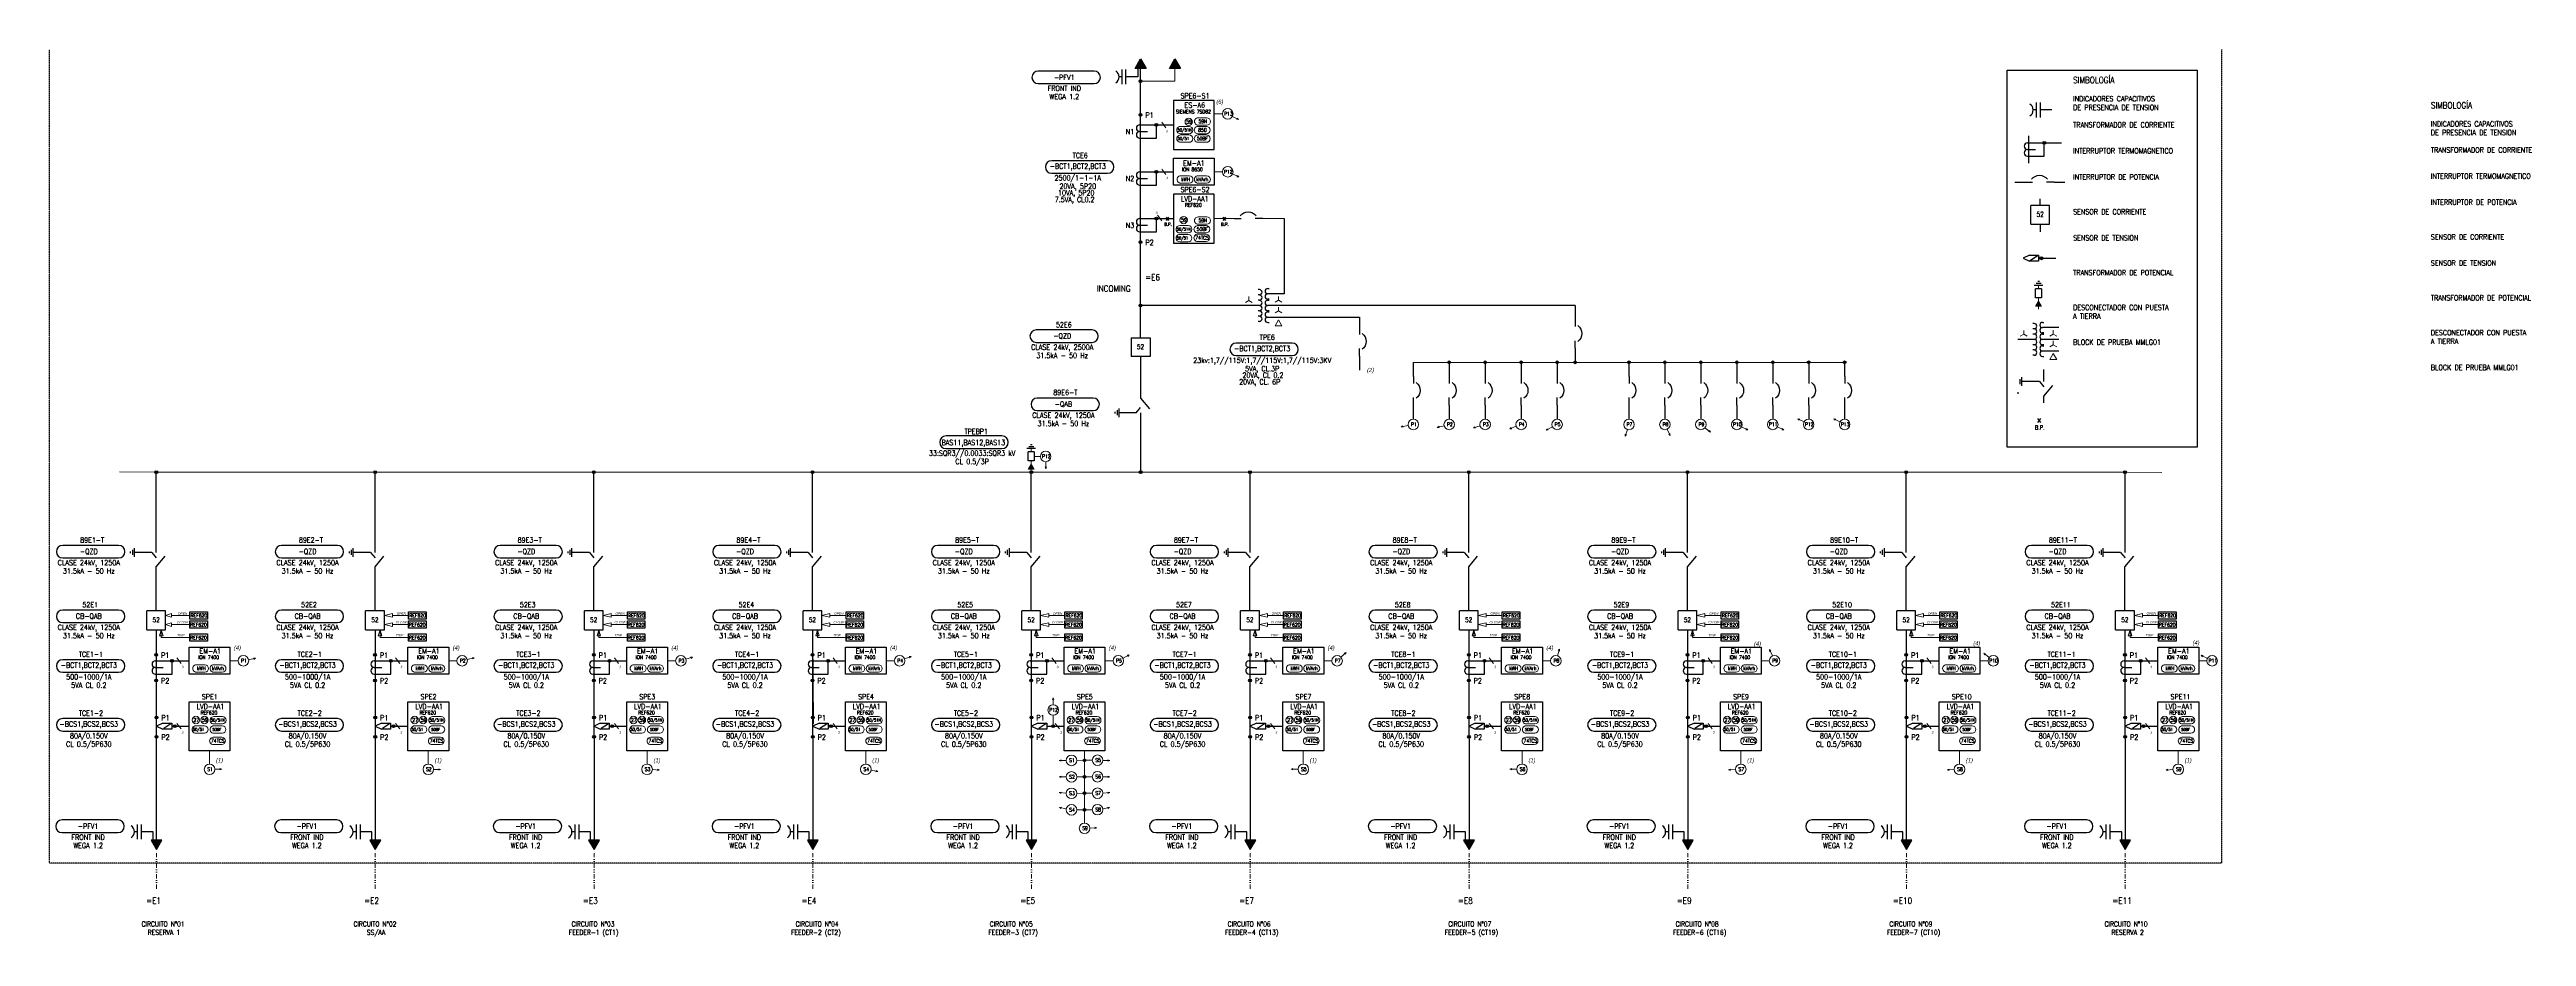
# Model space of a CAD drawing. Header units: millimetres. Extents: x 9982696 to 10277415, y 3207660 to 3335318.
# Drawn here: x 9982696 to 10277415, y 3207660 to 3313192 of the extents above; entities that cross this region are included whole.
import ezdxf
from ezdxf.enums import TextEntityAlignment as Align

# ---------------------------------------------------------------- set-up
doc = ezdxf.new("R2010")
doc.units = ezdxf.units.MM
doc.header["$LTSCALE"] = 2
doc.linetypes.add('DIVIDE', pattern=[1.25, 0.5, -0.25, 0, -0.25, 0, -0.25])
doc.linetypes.add('HIDDEN', pattern=[9.525, 6.35, -3.175])
for name, color, linetype, lineweight in [('ASAP_EL31_SIMBOLOGÍA', 1, 'Continuous', 25), ('E_EQP', 134, 'Continuous', 5), ('E_FINO', 251, 'Continuous', 20), ('GE-SIMBOLOGÍAS', 151, 'Continuous', 30)]:
    doc.layers.add(name, color=color, linetype=linetype, lineweight=lineweight)
for name, color, linetype in [('EL-CONDUCTOR', 122, 'Continuous'), ('G-TEXTOS', 2, 'Continuous'), ('GE-SIMBOLOGIAS', 151, 'Continuous'), ('I-sep TEXTOS', 7, 'Continuous'), ('SIMBOLOS', 6, 'Continuous'), ('Textos', 7, 'Continuous')]:
    doc.layers.add(name, color=color, linetype=linetype)
doc.styles.add('ROMANS', font='romans.shx', dxfattribs={"width": 0.85})
doc.styles.get("Standard").update_dxf_attribs({"font": 'arial.ttf'})

# ---------------------------------------------------------------- blocks, each defined once
blk = doc.blocks.new('A$C30464E65')
at = {"layer": 'ASAP_EL31_SIMBOLOGÍA', "ltscale": 25.4}
for p, q in [((0, 3.3), (3.8, 3.3)), ((14.4, 3.3), (10.9, 3.3))]:
    blk.add_line(p, q, dxfattribs=at)
blk.add_arc((7.4, 1.7), 5, 36.8699, 143.1301, dxfattribs=at)
blk = doc.blocks.new('DESCRIPCION Nº TAG')
at = {"layer": 'GE-SIMBOLOGÍAS'}
blk.add_lwpolyline([(-12.5, -6), (14.3, -6, 1), (14.3, 0), (-12.5, 0, 1)], format="xyb", close=True, dxfattribs=at)
at = {"layer": 'GE-SIMBOLOGÍAS', "color": 2, "style": 'ROMANS', "width": 0.85}
for tag, p in [('MEQ-L1', (0, -9.5)), ('MEQ-L2', (0, -13.5)), ('MEQ-L3', (0, -17.5))]:
    blk.add_attdef(tag, text='', height=2.5, dxfattribs=at).set_placement(p, align=Align.CENTER)
blk.add_attdef('MEQ-Nº', text='', height=2.5, dxfattribs=at).set_placement((0, -3), align=Align.MIDDLE)

msp = doc.modelspace()

# ---------------------------------------------------------------- hatches: boundary and pattern name
at = {"layer": 'EL-CONDUCTOR'}
h = msp.add_hatch(color=256, dxfattribs=at)
h.paths.add_polyline_path([(10112519, 3309258, -0.4142136), (10112355, 3309422, -0.4142136), (10112519, 3309587)])
h.paths.add_polyline_path([(10112683, 3309422, -0.4142136), (10112519, 3309258), (10112519, 3309587, -0.4142136)])
h = msp.add_hatch(color=256, dxfattribs=at)
h.paths.add_polyline_path([(10112519, 3305264, -0.4142136), (10112355, 3305428, -0.4142136), (10112519, 3305593)])
h.paths.add_polyline_path([(10112683, 3305428, -0.4142136), (10112519, 3305264), (10112519, 3305593, -0.4142136)])
h = msp.add_hatch(color=256, dxfattribs=at)
h.paths.add_polyline_path([(10114392, 3304057, -0.4142136), (10114228, 3304221, -0.4142136), (10114392, 3304386)])
h.paths.add_polyline_path([(10114556, 3304221, -0.4142136), (10114392, 3304057), (10114392, 3304386, -0.4142136)])
h = msp.add_hatch(color=256, dxfattribs=at)
h.paths.add_polyline_path([(10220044, 3301923, -0.4142136), (10219880, 3302088, -0.4142136), (10220044, 3302252)])
h.paths.add_polyline_path([(10220208, 3302088, -0.4142136), (10220044, 3301923), (10220044, 3302252, -0.4142136)])
h = msp.add_hatch(color=256, dxfattribs=at)
h.paths.add_polyline_path([(10114392, 3298483, -0.4142136), (10114228, 3298647, -0.4142136), (10114392, 3298811)])
h.paths.add_polyline_path([(10114556, 3298647, -0.4142136), (10114392, 3298483), (10114392, 3298811, -0.4142136)])
h = msp.add_hatch(color=256, dxfattribs=at)
h.paths.add_polyline_path([(10114392, 3292908, -0.4142136), (10114228, 3293072, -0.4142136), (10114392, 3293236)])
h.paths.add_polyline_path([(10114556, 3293072, -0.4142136), (10114392, 3292908), (10114392, 3293236, -0.4142136)])
h = msp.add_hatch(color=256, dxfattribs=at)
h.paths.add_polyline_path([(10112519, 3290107, -0.4142136), (10112355, 3290271, -0.4142136), (10112519, 3290435)])
h.paths.add_polyline_path([(10112683, 3290271, -0.4142136), (10112519, 3290107), (10112519, 3290435, -0.4142136)])
h = msp.add_hatch(color=256, dxfattribs=at)
h.paths.add_polyline_path([(10219694, 3288187, -0.4142136), (10219530, 3288351, -0.4142136), (10219694, 3288515)])
h.paths.add_polyline_path([(10219858, 3288351, -0.4142136), (10219694, 3288187), (10219694, 3288515, -0.4142136)])
h = msp.add_hatch(color=256, dxfattribs=at)
h.paths.add_polyline_path([(10112519, 3282569, 0.4142136), (10112683, 3282733, 0.4142136), (10112519, 3282897)])
h.paths.add_polyline_path([(10112355, 3282733, 0.4142136), (10112519, 3282569), (10112519, 3282897, 0.4142136)])
h = msp.add_hatch(color=256, dxfattribs=at)
h.paths.add_polyline_path([(10112683, 3282733, 0.4142136), (10112519, 3282897, 0.4142136), (10112355, 3282733)])
h.paths.add_polyline_path([(10112519, 3282569, 0.4142136), (10112683, 3282733), (10112355, 3282733, 0.4142136)])
h = msp.add_hatch(color=256, dxfattribs=at)
h.paths.add_polyline_path([(10112519, 3282569, -0.4142136), (10112355, 3282733, -0.4142136), (10112519, 3282897)])
h.paths.add_polyline_path([(10112683, 3282733, -0.4142136), (10112519, 3282569), (10112519, 3282897, -0.4142136)])
h = msp.add_hatch(color=256, dxfattribs=at)
h.paths.add_polyline_path([(10149242, 3275808, -0.4142136), (10149078, 3275973, -0.4142136), (10149242, 3276137)])
h.paths.add_polyline_path([(10149406, 3275973, -0.4142136), (10149242, 3275808), (10149242, 3276137, -0.4142136)])
h = msp.add_hatch(color=256, dxfattribs=at)
h.paths.add_polyline_path([(10153519, 3275808, -0.4142136), (10153355, 3275973, -0.4142136), (10153519, 3276137)])
h.paths.add_polyline_path([(10153683, 3275973, -0.4142136), (10153519, 3275808), (10153519, 3276137, -0.4142136)])
h = msp.add_hatch(color=256, dxfattribs=at)
h.paths.add_polyline_path([(10157796, 3275808, -0.4142136), (10157632, 3275973, -0.4142136), (10157796, 3276137)])
h.paths.add_polyline_path([(10157960, 3275973, -0.4142136), (10157796, 3275808), (10157796, 3276137, -0.4142136)])
h = msp.add_hatch(color=256, dxfattribs=at)
h.paths.add_polyline_path([(10162073, 3275808, -0.4142136), (10161909, 3275973, -0.4142136), (10162073, 3276137)])
h.paths.add_polyline_path([(10162237, 3275973, -0.4142136), (10162073, 3275808), (10162073, 3276137, -0.4142136)])
h = msp.add_hatch(color=256, dxfattribs=at)
h.paths.add_polyline_path([(10164211, 3275808, -0.4142136), (10164047, 3275973, -0.4142136), (10164211, 3276137)])
h.paths.add_polyline_path([(10164375, 3275973, -0.4142136), (10164211, 3275808), (10164211, 3276137, -0.4142136)])
h = msp.add_hatch(color=256, dxfattribs=at)
h.paths.add_polyline_path([(10170626, 3275808, -0.4142136), (10170462, 3275973, -0.4142136), (10170626, 3276137)])
h.paths.add_polyline_path([(10170790, 3275973, -0.4142136), (10170626, 3275808), (10170626, 3276137, -0.4142136)])
h = msp.add_hatch(color=256, dxfattribs=at)
h.paths.add_polyline_path([(10174903, 3275808, -0.4142136), (10174739, 3275973, -0.4142136), (10174903, 3276137)])
h.paths.add_polyline_path([(10175067, 3275973, -0.4142136), (10174903, 3275808), (10174903, 3276137, -0.4142136)])
h = msp.add_hatch(color=256, dxfattribs=at)
h.paths.add_polyline_path([(10179180, 3275808, -0.4142136), (10179016, 3275973, -0.4142136), (10179180, 3276137)])
h.paths.add_polyline_path([(10179344, 3275973, -0.4142136), (10179180, 3275808), (10179180, 3276137, -0.4142136)])
h = msp.add_hatch(color=256, dxfattribs=at)
h.paths.add_polyline_path([(10183457, 3275808, -0.4142136), (10183292, 3275973, -0.4142136), (10183457, 3276137)])
h.paths.add_polyline_path([(10183621, 3275973, -0.4142136), (10183457, 3275808), (10183457, 3276137, -0.4142136)])
h = msp.add_hatch(color=256, dxfattribs=at)
h.paths.add_polyline_path([(10187733, 3275808, -0.4142136), (10187569, 3275973, -0.4142136), (10187733, 3276137)])
h.paths.add_polyline_path([(10187897, 3275973, -0.4142136), (10187733, 3275808), (10187733, 3276137, -0.4142136)])
h = msp.add_hatch(color=256, dxfattribs=at)
h.paths.add_polyline_path([(10192010, 3275808, -0.4142136), (10191846, 3275973, -0.4142136), (10192010, 3276137)])
h.paths.add_polyline_path([(10192174, 3275973, -0.4142136), (10192010, 3275808), (10192010, 3276137, -0.4142136)])
h = msp.add_hatch(color=256, dxfattribs=at)
h.paths.add_polyline_path([(10196287, 3275808, -0.4142136), (10196123, 3275973, -0.4142136), (10196287, 3276137)])
h.paths.add_polyline_path([(10196451, 3275973, -0.4142136), (10196287, 3275808), (10196287, 3276137, -0.4142136)])
h = msp.add_hatch(color=256, dxfattribs=at)
h.paths.add_polyline_path([(9995401, 3262737, -0.4142136), (9995237, 3262901, -0.4142136), (9995401, 3263065)])
h.paths.add_polyline_path([(9995565, 3262901, -0.4142136), (9995401, 3262737), (9995401, 3263065, -0.4142136)])
h = msp.add_hatch(color=256, dxfattribs=at)
h.paths.add_polyline_path([(10021428, 3262737, -0.4142136), (10021264, 3262901, -0.4142136), (10021428, 3263065)])
h.paths.add_polyline_path([(10021592, 3262901, -0.4142136), (10021428, 3262737), (10021428, 3263065, -0.4142136)])
h = msp.add_hatch(color=256, dxfattribs=at)
h.paths.add_polyline_path([(10047456, 3262737, -0.4142136), (10047292, 3262901, -0.4142136), (10047456, 3263065)])
h.paths.add_polyline_path([(10047620, 3262901, -0.4142136), (10047456, 3262737), (10047456, 3263065, -0.4142136)])
h = msp.add_hatch(color=256, dxfattribs=at)
h.paths.add_polyline_path([(10073483, 3262737, -0.4142136), (10073319, 3262901, -0.4142136), (10073483, 3263065)])
h.paths.add_polyline_path([(10073647, 3262901, -0.4142136), (10073483, 3262737), (10073483, 3263065, -0.4142136)])
h = msp.add_hatch(color=256, dxfattribs=at)
h.paths.add_polyline_path([(10099511, 3262737, -0.4142136), (10099347, 3262901, -0.4142136), (10099511, 3263065)])
h.paths.add_polyline_path([(10099675, 3262901, -0.4142136), (10099511, 3262737), (10099511, 3263065, -0.4142136)])
h = msp.add_hatch(color=256, dxfattribs=at)
h.paths.add_polyline_path([(10112524, 3262737, -0.4142136), (10112360, 3262901, -0.4142136), (10112524, 3263065)])
h.paths.add_polyline_path([(10112688, 3262901, -0.4142136), (10112524, 3262737), (10112524, 3263065, -0.4142136)])
h = msp.add_hatch(color=256, dxfattribs=at)
h.paths.add_polyline_path([(10125538, 3262737, -0.4142136), (10125374, 3262901, -0.4142136), (10125538, 3263065)])
h.paths.add_polyline_path([(10125702, 3262901, -0.4142136), (10125538, 3262737), (10125538, 3263065, -0.4142136)])
h = msp.add_hatch(color=256, dxfattribs=at)
h.paths.add_polyline_path([(10151565, 3262737, -0.4142136), (10151401, 3262901, -0.4142136), (10151565, 3263065)])
h.paths.add_polyline_path([(10151729, 3262901, -0.4142136), (10151565, 3262737), (10151565, 3263065, -0.4142136)])
h = msp.add_hatch(color=256, dxfattribs=at)
h.paths.add_polyline_path([(10177593, 3262737, -0.4142136), (10177429, 3262901, -0.4142136), (10177593, 3263065)])
h.paths.add_polyline_path([(10177757, 3262901, -0.4142136), (10177593, 3262737), (10177593, 3263065, -0.4142136)])
h = msp.add_hatch(color=256, dxfattribs=at)
h.paths.add_polyline_path([(10203620, 3262737, -0.4142136), (10203456, 3262901, -0.4142136), (10203620, 3263065)])
h.paths.add_polyline_path([(10203784, 3262901, -0.4142136), (10203620, 3262737), (10203620, 3263065, -0.4142136)])
h = msp.add_hatch(color=256, dxfattribs=at)
h.paths.add_polyline_path([(10229648, 3262737, -0.4142136), (10229484, 3262901, -0.4142136), (10229648, 3263065)])
h.paths.add_polyline_path([(10229812, 3262901, -0.4142136), (10229648, 3262737), (10229648, 3263065, -0.4142136)])
h = msp.add_hatch(color=256, dxfattribs=at)
h.paths.add_polyline_path([(9995396, 3240996, -0.4142136), (9995232, 3241160, -0.4142136), (9995396, 3241324)])
h.paths.add_polyline_path([(9995560, 3241160, -0.4142136), (9995396, 3240996), (9995396, 3241324, -0.4142136)])
h = msp.add_hatch(color=256, dxfattribs=at)
h.paths.add_polyline_path([(9997268, 3240300, -0.4142136), (9997104, 3240464, -0.4142136), (9997268, 3240628)])
h.paths.add_polyline_path([(9997432, 3240464, -0.4142136), (9997268, 3240300), (9997268, 3240628, -0.4142136)])
h = msp.add_hatch(color=256, dxfattribs=at)
h.paths.add_polyline_path([(10021423, 3240996, -0.4142136), (10021259, 3241160, -0.4142136), (10021423, 3241324)])
h.paths.add_polyline_path([(10021587, 3241160, -0.4142136), (10021423, 3240996), (10021423, 3241324, -0.4142136)])
h = msp.add_hatch(color=256, dxfattribs=at)
h.paths.add_polyline_path([(10023296, 3240300, -0.4142136), (10023132, 3240464, -0.4142136), (10023296, 3240628)])
h.paths.add_polyline_path([(10023460, 3240464, -0.4142136), (10023296, 3240300), (10023296, 3240628, -0.4142136)])
h = msp.add_hatch(color=256, dxfattribs=at)
h.paths.add_polyline_path([(10047451, 3240996, -0.4142136), (10047287, 3241160, -0.4142136), (10047451, 3241324)])
h.paths.add_polyline_path([(10047615, 3241160, -0.4142136), (10047451, 3240996), (10047451, 3241324, -0.4142136)])
h = msp.add_hatch(color=256, dxfattribs=at)
h.paths.add_polyline_path([(10049323, 3240300, -0.4142136), (10049159, 3240464, -0.4142136), (10049323, 3240628)])
h.paths.add_polyline_path([(10049487, 3240464, -0.4142136), (10049323, 3240300), (10049323, 3240628, -0.4142136)])
h = msp.add_hatch(color=256, dxfattribs=at)
h.paths.add_polyline_path([(10073478, 3240996, -0.4142136), (10073314, 3241160, -0.4142136), (10073478, 3241324)])
h.paths.add_polyline_path([(10073642, 3241160, -0.4142136), (10073478, 3240996), (10073478, 3241324, -0.4142136)])
h = msp.add_hatch(color=256, dxfattribs=at)
h.paths.add_polyline_path([(10075351, 3240300, -0.4142136), (10075187, 3240464, -0.4142136), (10075351, 3240628)])
h.paths.add_polyline_path([(10075515, 3240464, -0.4142136), (10075351, 3240300), (10075351, 3240628, -0.4142136)])
h = msp.add_hatch(color=256, dxfattribs=at)
h.paths.add_polyline_path([(10099506, 3240996, -0.4142136), (10099341, 3241160, -0.4142136), (10099506, 3241324)])
h.paths.add_polyline_path([(10099670, 3241160, -0.4142136), (10099506, 3240996), (10099506, 3241324, -0.4142136)])
h = msp.add_hatch(color=256, dxfattribs=at)
h.paths.add_polyline_path([(10101378, 3240300, -0.4142136), (10101214, 3240464, -0.4142136), (10101378, 3240628)])
h.paths.add_polyline_path([(10101542, 3240464, -0.4142136), (10101378, 3240300), (10101378, 3240628, -0.4142136)])
h = msp.add_hatch(color=256, dxfattribs=at)
h.paths.add_polyline_path([(10125533, 3240996, -0.4142136), (10125369, 3241160, -0.4142136), (10125533, 3241324)])
h.paths.add_polyline_path([(10125697, 3241160, -0.4142136), (10125533, 3240996), (10125533, 3241324, -0.4142136)])
h = msp.add_hatch(color=256, dxfattribs=at)
h.paths.add_polyline_path([(10127405, 3240300, -0.4142136), (10127241, 3240464, -0.4142136), (10127405, 3240628)])
h.paths.add_polyline_path([(10127570, 3240464, -0.4142136), (10127405, 3240300), (10127405, 3240628, -0.4142136)])
h = msp.add_hatch(color=256, dxfattribs=at)
h.paths.add_polyline_path([(10151560, 3240996, -0.4142136), (10151396, 3241160, -0.4142136), (10151560, 3241324)])
h.paths.add_polyline_path([(10151724, 3241160, -0.4142136), (10151560, 3240996), (10151560, 3241324, -0.4142136)])
h = msp.add_hatch(color=256, dxfattribs=at)
h.paths.add_polyline_path([(10153433, 3240300, -0.4142136), (10153269, 3240464, -0.4142136), (10153433, 3240628)])
h.paths.add_polyline_path([(10153597, 3240464, -0.4142136), (10153433, 3240300), (10153433, 3240628, -0.4142136)])
h = msp.add_hatch(color=256, dxfattribs=at)
h.paths.add_polyline_path([(10177588, 3240996, -0.4142136), (10177424, 3241160, -0.4142136), (10177588, 3241324)])
h.paths.add_polyline_path([(10177752, 3241160, -0.4142136), (10177588, 3240996), (10177588, 3241324, -0.4142136)])
h = msp.add_hatch(color=256, dxfattribs=at)
h.paths.add_polyline_path([(10179460, 3240300, -0.4142136), (10179296, 3240464, -0.4142136), (10179460, 3240628)])
h.paths.add_polyline_path([(10179624, 3240464, -0.4142136), (10179460, 3240300), (10179460, 3240628, -0.4142136)])
h = msp.add_hatch(color=256, dxfattribs=at)
h.paths.add_polyline_path([(10203615, 3240996, -0.4142136), (10203451, 3241160, -0.4142136), (10203615, 3241324)])
h.paths.add_polyline_path([(10203779, 3241160, -0.4142136), (10203615, 3240996), (10203615, 3241324, -0.4142136)])
h = msp.add_hatch(color=256, dxfattribs=at)
h.paths.add_polyline_path([(10205488, 3240300, -0.4142136), (10205324, 3240464, -0.4142136), (10205488, 3240628)])
h.paths.add_polyline_path([(10205652, 3240464, -0.4142136), (10205488, 3240300), (10205488, 3240628, -0.4142136)])
h = msp.add_hatch(color=256, dxfattribs=at)
h.paths.add_polyline_path([(10229643, 3240996, -0.4142136), (10229479, 3241160, -0.4142136), (10229643, 3241324)])
h.paths.add_polyline_path([(10229807, 3241160, -0.4142136), (10229643, 3240996), (10229643, 3241324, -0.4142136)])
h = msp.add_hatch(color=256, dxfattribs=at)
h.paths.add_polyline_path([(10231515, 3240300, -0.4142136), (10231351, 3240464, -0.4142136), (10231515, 3240628)])
h.paths.add_polyline_path([(10231679, 3240464, -0.4142136), (10231515, 3240300), (10231515, 3240628, -0.4142136)])
h = msp.add_hatch(color=256, dxfattribs=at)
h.paths.add_polyline_path([(9995396, 3237959, -0.4142136), (9995232, 3238123, -0.4142136), (9995396, 3238287)])
h.paths.add_polyline_path([(9995560, 3238123, -0.4142136), (9995396, 3237959), (9995396, 3238287, -0.4142136)])
h = msp.add_hatch(color=256, dxfattribs=at)
h.paths.add_polyline_path([(10021423, 3237959, -0.4142136), (10021259, 3238123, -0.4142136), (10021423, 3238287)])
h.paths.add_polyline_path([(10021587, 3238123, -0.4142136), (10021423, 3237959), (10021423, 3238287, -0.4142136)])
h = msp.add_hatch(color=256, dxfattribs=at)
h.paths.add_polyline_path([(10047451, 3237959, -0.4142136), (10047287, 3238123, -0.4142136), (10047451, 3238287)])
h.paths.add_polyline_path([(10047615, 3238123, -0.4142136), (10047451, 3237959), (10047451, 3238287, -0.4142136)])
h = msp.add_hatch(color=256, dxfattribs=at)
h.paths.add_polyline_path([(10073478, 3237959, -0.4142136), (10073314, 3238123, -0.4142136), (10073478, 3238287)])
h.paths.add_polyline_path([(10073642, 3238123, -0.4142136), (10073478, 3237959), (10073478, 3238287, -0.4142136)])
h = msp.add_hatch(color=256, dxfattribs=at)
h.paths.add_polyline_path([(10099506, 3237959, -0.4142136), (10099341, 3238123, -0.4142136), (10099506, 3238287)])
h.paths.add_polyline_path([(10099670, 3238123, -0.4142136), (10099506, 3237959), (10099506, 3238287, -0.4142136)])
h = msp.add_hatch(color=256, dxfattribs=at)
h.paths.add_polyline_path([(10125533, 3237959, -0.4142136), (10125369, 3238123, -0.4142136), (10125533, 3238287)])
h.paths.add_polyline_path([(10125697, 3238123, -0.4142136), (10125533, 3237959), (10125533, 3238287, -0.4142136)])
h = msp.add_hatch(color=256, dxfattribs=at)
h.paths.add_polyline_path([(10151560, 3237959, -0.4142136), (10151396, 3238123, -0.4142136), (10151560, 3238287)])
h.paths.add_polyline_path([(10151724, 3238123, -0.4142136), (10151560, 3237959), (10151560, 3238287, -0.4142136)])
h = msp.add_hatch(color=256, dxfattribs=at)
h.paths.add_polyline_path([(10177588, 3237959, -0.4142136), (10177424, 3238123, -0.4142136), (10177588, 3238287)])
h.paths.add_polyline_path([(10177752, 3238123, -0.4142136), (10177588, 3237959), (10177588, 3238287, -0.4142136)])
h = msp.add_hatch(color=256, dxfattribs=at)
h.paths.add_polyline_path([(10203615, 3237959, -0.4142136), (10203451, 3238123, -0.4142136), (10203615, 3238287)])
h.paths.add_polyline_path([(10203779, 3238123, -0.4142136), (10203615, 3237959), (10203615, 3238287, -0.4142136)])
h = msp.add_hatch(color=256, dxfattribs=at)
h.paths.add_polyline_path([(10229643, 3237959, -0.4142136), (10229479, 3238123, -0.4142136), (10229643, 3238287)])
h.paths.add_polyline_path([(10229807, 3238123, -0.4142136), (10229643, 3237959), (10229643, 3238287, -0.4142136)])
h = msp.add_hatch(color=256, dxfattribs=at)
h.paths.add_polyline_path([(9995429, 3233555, -0.4142136), (9995265, 3233719, -0.4142136), (9995429, 3233883)])
h.paths.add_polyline_path([(9995593, 3233719, -0.4142136), (9995429, 3233555), (9995429, 3233883, -0.4142136)])
h = msp.add_hatch(color=256, dxfattribs=at)
h.paths.add_polyline_path([(10021457, 3233555, -0.4142136), (10021293, 3233719, -0.4142136), (10021457, 3233883)])
h.paths.add_polyline_path([(10021621, 3233719, -0.4142136), (10021457, 3233555), (10021457, 3233883, -0.4142136)])
h = msp.add_hatch(color=256, dxfattribs=at)
h.paths.add_polyline_path([(10047484, 3233555, -0.4142136), (10047320, 3233719, -0.4142136), (10047484, 3233883)])
h.paths.add_polyline_path([(10047648, 3233719, -0.4142136), (10047484, 3233555), (10047484, 3233883, -0.4142136)])
h = msp.add_hatch(color=256, dxfattribs=at)
h.paths.add_polyline_path([(10073511, 3233555, -0.4142136), (10073347, 3233719, -0.4142136), (10073511, 3233883)])
h.paths.add_polyline_path([(10073676, 3233719, -0.4142136), (10073511, 3233555), (10073511, 3233883, -0.4142136)])
h = msp.add_hatch(color=256, dxfattribs=at)
h.paths.add_polyline_path([(10099539, 3233555, -0.4142136), (10099375, 3233719, -0.4142136), (10099539, 3233883)])
h.paths.add_polyline_path([(10099703, 3233719, -0.4142136), (10099539, 3233555), (10099539, 3233883, -0.4142136)])
h = msp.add_hatch(color=256, dxfattribs=at)
h.paths.add_polyline_path([(10125566, 3233555, -0.4142136), (10125402, 3233719, -0.4142136), (10125566, 3233883)])
h.paths.add_polyline_path([(10125730, 3233719, -0.4142136), (10125566, 3233555), (10125566, 3233883, -0.4142136)])
h = msp.add_hatch(color=256, dxfattribs=at)
h.paths.add_polyline_path([(10151594, 3233555, -0.4142136), (10151430, 3233719, -0.4142136), (10151594, 3233883)])
h.paths.add_polyline_path([(10151758, 3233719, -0.4142136), (10151594, 3233555), (10151594, 3233883, -0.4142136)])
h = msp.add_hatch(color=256, dxfattribs=at)
h.paths.add_polyline_path([(10177621, 3233555, -0.4142136), (10177457, 3233719, -0.4142136), (10177621, 3233883)])
h.paths.add_polyline_path([(10177785, 3233719, -0.4142136), (10177621, 3233555), (10177621, 3233883, -0.4142136)])
h = msp.add_hatch(color=256, dxfattribs=at)
h.paths.add_polyline_path([(10203649, 3233555, -0.4142136), (10203485, 3233719, -0.4142136), (10203649, 3233883)])
h.paths.add_polyline_path([(10203813, 3233719, -0.4142136), (10203649, 3233555), (10203649, 3233883, -0.4142136)])
h = msp.add_hatch(color=256, dxfattribs=at)
h.paths.add_polyline_path([(10229676, 3233555, -0.4142136), (10229512, 3233719, -0.4142136), (10229676, 3233883)])
h.paths.add_polyline_path([(10229840, 3233719, -0.4142136), (10229676, 3233555), (10229676, 3233883, -0.4142136)])
h = msp.add_hatch(color=256, dxfattribs=at)
h.paths.add_polyline_path([(9995429, 3231245, -0.4142136), (9995265, 3231409, -0.4142136), (9995429, 3231573)])
h.paths.add_polyline_path([(9995593, 3231409, -0.4142136), (9995429, 3231245), (9995429, 3231573, -0.4142136)])
h = msp.add_hatch(color=256, dxfattribs=at)
h.paths.add_polyline_path([(9997599, 3232511, -0.4142136), (9997435, 3232675, -0.4142136), (9997599, 3232839)])
h.paths.add_polyline_path([(9997763, 3232675, -0.4142136), (9997599, 3232511), (9997599, 3232839, -0.4142136)])
h = msp.add_hatch(color=256, dxfattribs=at)
h.paths.add_polyline_path([(10021457, 3231245, -0.4142136), (10021293, 3231409, -0.4142136), (10021457, 3231573)])
h.paths.add_polyline_path([(10021621, 3231409, -0.4142136), (10021457, 3231245), (10021457, 3231573, -0.4142136)])
h = msp.add_hatch(color=256, dxfattribs=at)
h.paths.add_polyline_path([(10023626, 3232511, -0.4142136), (10023462, 3232675, -0.4142136), (10023626, 3232839)])
h.paths.add_polyline_path([(10023790, 3232675, -0.4142136), (10023626, 3232511), (10023626, 3232839, -0.4142136)])
h = msp.add_hatch(color=256, dxfattribs=at)
h.paths.add_polyline_path([(10047484, 3231245, -0.4142136), (10047320, 3231409, -0.4142136), (10047484, 3231573)])
h.paths.add_polyline_path([(10047648, 3231409, -0.4142136), (10047484, 3231245), (10047484, 3231573, -0.4142136)])
h = msp.add_hatch(color=256, dxfattribs=at)
h.paths.add_polyline_path([(10049654, 3232511, -0.4142136), (10049489, 3232675, -0.4142136), (10049654, 3232839)])
h.paths.add_polyline_path([(10049818, 3232675, -0.4142136), (10049654, 3232511), (10049654, 3232839, -0.4142136)])
h = msp.add_hatch(color=256, dxfattribs=at)
h.paths.add_polyline_path([(10073511, 3231245, -0.4142136), (10073347, 3231409, -0.4142136), (10073511, 3231573)])
h.paths.add_polyline_path([(10073676, 3231409, -0.4142136), (10073511, 3231245), (10073511, 3231573, -0.4142136)])
h = msp.add_hatch(color=256, dxfattribs=at)
h.paths.add_polyline_path([(10075681, 3232511, -0.4142136), (10075517, 3232675, -0.4142136), (10075681, 3232839)])
h.paths.add_polyline_path([(10075845, 3232675, -0.4142136), (10075681, 3232511), (10075681, 3232839, -0.4142136)])
h = msp.add_hatch(color=256, dxfattribs=at)
h.paths.add_polyline_path([(10099539, 3231245, -0.4142136), (10099375, 3231409, -0.4142136), (10099539, 3231573)])
h.paths.add_polyline_path([(10099703, 3231409, -0.4142136), (10099539, 3231245), (10099539, 3231573, -0.4142136)])
h = msp.add_hatch(color=256, dxfattribs=at)
h.paths.add_polyline_path([(10102125, 3232511, -0.4142136), (10101961, 3232675, -0.4142136), (10102125, 3232839)])
h.paths.add_polyline_path([(10102289, 3232675, -0.4142136), (10102125, 3232511), (10102125, 3232839, -0.4142136)])
h = msp.add_hatch(color=256, dxfattribs=at)
h.paths.add_polyline_path([(10125566, 3231245, -0.4142136), (10125402, 3231409, -0.4142136), (10125566, 3231573)])
h.paths.add_polyline_path([(10125730, 3231409, -0.4142136), (10125566, 3231245), (10125566, 3231573, -0.4142136)])
h = msp.add_hatch(color=256, dxfattribs=at)
h.paths.add_polyline_path([(10127736, 3232511, -0.4142136), (10127572, 3232675, -0.4142136), (10127736, 3232839)])
h.paths.add_polyline_path([(10127900, 3232675, -0.4142136), (10127736, 3232511), (10127736, 3232839, -0.4142136)])
h = msp.add_hatch(color=256, dxfattribs=at)
h.paths.add_polyline_path([(10151594, 3231245, -0.4142136), (10151430, 3231409, -0.4142136), (10151594, 3231573)])
h.paths.add_polyline_path([(10151758, 3231409, -0.4142136), (10151594, 3231245), (10151594, 3231573, -0.4142136)])
h = msp.add_hatch(color=256, dxfattribs=at)
h.paths.add_polyline_path([(10153763, 3232511, -0.4142136), (10153599, 3232675, -0.4142136), (10153763, 3232839)])
h.paths.add_polyline_path([(10153927, 3232675, -0.4142136), (10153763, 3232511), (10153763, 3232839, -0.4142136)])
h = msp.add_hatch(color=256, dxfattribs=at)
h.paths.add_polyline_path([(10177621, 3231245, -0.4142136), (10177457, 3231409, -0.4142136), (10177621, 3231573)])
h.paths.add_polyline_path([(10177785, 3231409, -0.4142136), (10177621, 3231245), (10177621, 3231573, -0.4142136)])
h = msp.add_hatch(color=256, dxfattribs=at)
h.paths.add_polyline_path([(10179791, 3232511, -0.4142136), (10179627, 3232675, -0.4142136), (10179791, 3232839)])
h.paths.add_polyline_path([(10179955, 3232675, -0.4142136), (10179791, 3232511), (10179791, 3232839, -0.4142136)])
h = msp.add_hatch(color=256, dxfattribs=at)
h.paths.add_polyline_path([(10203649, 3231245, -0.4142136), (10203485, 3231409, -0.4142136), (10203649, 3231573)])
h.paths.add_polyline_path([(10203813, 3231409, -0.4142136), (10203649, 3231245), (10203649, 3231573, -0.4142136)])
h = msp.add_hatch(color=256, dxfattribs=at)
h.paths.add_polyline_path([(10205818, 3232511, -0.4142136), (10205654, 3232675, -0.4142136), (10205818, 3232839)])
h.paths.add_polyline_path([(10205982, 3232675, -0.4142136), (10205818, 3232511), (10205818, 3232839, -0.4142136)])
h = msp.add_hatch(color=256, dxfattribs=at)
h.paths.add_polyline_path([(10229676, 3231245, -0.4142136), (10229512, 3231409, -0.4142136), (10229676, 3231573)])
h.paths.add_polyline_path([(10229840, 3231409, -0.4142136), (10229676, 3231245), (10229676, 3231573, -0.4142136)])
h = msp.add_hatch(color=256, dxfattribs=at)
h.paths.add_polyline_path([(10231846, 3232511, -0.4142136), (10231682, 3232675, -0.4142136), (10231846, 3232839)])
h.paths.add_polyline_path([(10232010, 3232675, -0.4142136), (10231846, 3232511), (10231846, 3232839, -0.4142136)])
h = msp.add_hatch(color=256, dxfattribs=at)
h.paths.add_polyline_path([(10105849, 3228454, -0.4142136), (10105685, 3228618, -0.4142136), (10105849, 3228782)])
h.paths.add_polyline_path([(10106013, 3228618, -0.4142136), (10105849, 3228454), (10105849, 3228782, -0.4142136)])
h = msp.add_hatch(color=256, dxfattribs=at)
h.paths.add_polyline_path([(10105849, 3226492, -0.4142136), (10105685, 3226656, -0.4142136), (10105849, 3226820)])
h.paths.add_polyline_path([(10106013, 3226656, -0.4142136), (10105849, 3226492), (10105849, 3226820, -0.4142136)])
h = msp.add_hatch(color=256, dxfattribs=at)
h.paths.add_polyline_path([(10105849, 3224530, -0.4142136), (10105685, 3224694, -0.4142136), (10105849, 3224858)])
h.paths.add_polyline_path([(10106013, 3224694, -0.4142136), (10105849, 3224530), (10105849, 3224858, -0.4142136)])
h = msp.add_hatch(color=256, dxfattribs=at)
h.paths.add_polyline_path([(10105849, 3222568, -0.4142136), (10105685, 3222732, -0.4142136), (10105849, 3222896)])
h.paths.add_polyline_path([(10106013, 3222732, -0.4142136), (10105849, 3222568), (10105849, 3222896, -0.4142136)])
at = {"layer": 'GE-SIMBOLOGIAS'}
for points in [[(10112519, 3312066), (10113164, 3310949), (10111874, 3310949)], [(10116608, 3312066), (10117253, 3310949), (10115963, 3310949)], [(10219362, 3283230), (10219685, 3282671), (10219039, 3282671)], [(10099511, 3263820), (10099833, 3263262), (10099188, 3263262)], [(9995429, 3217990), (9996074, 3219107), (9994784, 3219107)], [(10021457, 3217990), (10022102, 3219107), (10020811, 3219107)], [(10047484, 3217990), (10048129, 3219107), (10046839, 3219107)], [(10073511, 3217990), (10074157, 3219107), (10072866, 3219107)], [(10099539, 3217990), (10100184, 3219107), (10098894, 3219107)], [(10125566, 3217990), (10126211, 3219107), (10124921, 3219107)], [(10151594, 3217990), (10152239, 3219107), (10150949, 3219107)], [(10177621, 3217990), (10178266, 3219107), (10176976, 3219107)], [(10203649, 3217990), (10204294, 3219107), (10203003, 3219107)], [(10229676, 3217990), (10230321, 3219107), (10229031, 3219107)]]:
    msp.add_hatch(color=256, dxfattribs=at).paths.add_polyline_path(points)

# ---------------------------------------------------------------- linework, layer by layer
at = {"layer": 'E_EQP', "ltscale": 2}
for p, q in [((10116608, 3310949), (10116608, 3309422)), ((10112519, 3309422), (10116608, 3309422)), ((10115024, 3304552), (10115530, 3303891)), ((10118285, 3304047), (10117266, 3304047)), ((10120353, 3304047), (10119334, 3304047)), ((10120388, 3305067), (10119369, 3305067)), ((10120388, 3304193), (10119369, 3304193)), ((10122255, 3305541), (10121290, 3305538)), ((10123439, 3305244), (10124173, 3304854)), ((10124173, 3304854), (10123937, 3304890)), ((10124173, 3304854), (10124011, 3305029)), ((10118285, 3303174), (10117266, 3303174)), ((10118285, 3303029), (10117266, 3303029)), ((10118285, 3302155), (10117266, 3302155)), ((10120353, 3303174), (10119334, 3303174)), ((10120353, 3303029), (10119334, 3303029)), ((10120353, 3302155), (10119334, 3302155)), ((10115024, 3298977), (10115530, 3298317)), ((10118310, 3298167), (10117291, 3298167)), ((10120378, 3298167), (10119359, 3298167)), ((10122255, 3298649), (10121290, 3298647)), ((10123455, 3298385), (10124207, 3298031)), ((10124207, 3298031), (10123970, 3298056)), ((10124207, 3298031), (10124037, 3298198)), ((10118310, 3297294), (10117291, 3297294)), ((10120378, 3297294), (10119359, 3297294)), ((10114541, 3293470), (10115047, 3292810)), ((10118190, 3292244), (10117171, 3292244)), ((10120323, 3292241), (10119304, 3292241)), ((10120388, 3293276), (10119369, 3293276)), ((10120388, 3292402), (10119369, 3292402)), ((10121290, 3293072), (10123651, 3293072)), ((10127056, 3293072), (10129597, 3293072)), ((10118190, 3291371), (10117171, 3291371)), ((10118190, 3291191), (10117171, 3291191)), ((10118190, 3290317), (10117171, 3290317)), ((10120323, 3291368), (10119304, 3291368)), ((10120323, 3291223), (10119304, 3291223)), ((10120323, 3290349), (10119304, 3290349)), ((10219362, 3284722), (10219362, 3285131)), ((10219362, 3282311), (10219362, 3283651)), ((10144965, 3275973), (10196287, 3275973)), ((10144349, 3268459), (10143534, 3268293)), ((10148630, 3268437), (10147824, 3268234)), ((10191455, 3268880), (10190714, 3269256)), ((10190714, 3269256), (10190879, 3269083)), ((10190714, 3269256), (10190950, 3269224)), ((10195732, 3268880), (10194991, 3269256)), ((10194991, 3269256), (10195156, 3269083)), ((10194991, 3269256), (10195227, 3269224)), ((10099511, 3265312), (10099511, 3265721)), ((10143534, 3268293), (10143739, 3268415)), ((10143534, 3268293), (10143771, 3268261)), ((10147824, 3268234), (10148023, 3268366)), ((10147824, 3268234), (10148062, 3268213)), ((10152915, 3268406), (10152117, 3268173)), ((10152117, 3268173), (10152312, 3268312)), ((10152117, 3268173), (10152356, 3268160)), ((10157208, 3268360), (10156432, 3268061)), ((10156432, 3268061), (10156614, 3268215)), ((10156432, 3268061), (10156671, 3268068)), ((10161519, 3268285), (10160784, 3267896)), ((10160784, 3267896), (10160946, 3268071)), ((10160784, 3267896), (10161020, 3267932)), ((10170193, 3267189), (10170185, 3267427)), ((10170440, 3267982), (10170193, 3267189)), ((10170193, 3267189), (10170335, 3267380)), ((10175168, 3268013), (10175516, 3267258)), ((10175516, 3267258), (10175350, 3267429)), ((10175516, 3267258), (10175493, 3267495)), ((10179669, 3268188), (10180321, 3267672)), ((10180321, 3267672), (10180095, 3267750)), ((10180321, 3267672), (10180193, 3267873)), ((10184020, 3268303), (10184761, 3267927)), ((10184761, 3267927), (10184524, 3267959)), ((10184761, 3267927), (10184596, 3268099)), ((10188297, 3268303), (10189038, 3267927)), ((10189038, 3267927), (10188801, 3267959)), ((10189038, 3267927), (10188873, 3268099)), ((9991014, 3262936), (9995401, 3262901)), ((9995401, 3262901), (10229648, 3262901)), ((10099511, 3262901), (10099511, 3264242)), ((10100598, 3264777), (10099870, 3264777)), ((10101249, 3263317), (10101165, 3263540)), ((10101227, 3264148), (10101249, 3263317)), ((10101249, 3263317), (10101322, 3263544)), ((10229648, 3262901), (10234034, 3262866)), ((9996513, 3245858), (9997225, 3246068)), ((9996513, 3245858), (9997225, 3245649)), ((9996513, 3244767), (9997225, 3244977)), ((9997225, 3246068), (9997225, 3245858)), ((9997225, 3245858), (9999394, 3245858)), ((9997225, 3245649), (9997225, 3245858)), ((9997225, 3244977), (9997225, 3244767)), ((10022541, 3245858), (10023499, 3246068)), ((10022541, 3245858), (10023499, 3245649)), ((10022541, 3244767), (10023499, 3244977)), ((10023499, 3246068), (10023499, 3245858)), ((10023499, 3245858), (10025421, 3245858)), ((10023499, 3245649), (10023499, 3245858)), ((10023499, 3244977), (10023499, 3244767)), ((10048568, 3245858), (10049527, 3246068)), ((10048568, 3245858), (10049527, 3245649)), ((10048568, 3244767), (10049527, 3244977)), ((10049527, 3246068), (10049527, 3245858)), ((10049527, 3245858), (10051449, 3245858)), ((10049527, 3245649), (10049527, 3245858)), ((10049527, 3244977), (10049527, 3244767)), ((10074596, 3245858), (10075554, 3246068)), ((10074596, 3245858), (10075554, 3245649)), ((10074596, 3244767), (10075554, 3244977)), ((10075554, 3246068), (10075554, 3245858)), ((10075554, 3245858), (10077476, 3245858)), ((10075554, 3245649), (10075554, 3245858)), ((10075554, 3244977), (10075554, 3244767)), ((10100623, 3245858), (10101582, 3246068)), ((10100623, 3245858), (10101582, 3245649)), ((10100623, 3244767), (10101582, 3244977)), ((10101582, 3246068), (10101582, 3245858)), ((10101582, 3245858), (10103504, 3245858)), ((10101582, 3245649), (10101582, 3245858)), ((10101582, 3244977), (10101582, 3244767)), ((10126650, 3245858), (10127609, 3246068)), ((10126650, 3245858), (10127609, 3245649)), ((10126650, 3244767), (10127609, 3244977)), ((10127609, 3246068), (10127609, 3245858)), ((10127609, 3245858), (10129531, 3245858)), ((10127609, 3245649), (10127609, 3245858)), ((10127609, 3244977), (10127609, 3244767)), ((10152678, 3245858), (10153636, 3246068)), ((10152678, 3245858), (10153636, 3245649)), ((10152678, 3244767), (10153636, 3244977)), ((10153636, 3246068), (10153636, 3245858)), ((10153636, 3245858), (10155558, 3245858)), ((10153636, 3245649), (10153636, 3245858)), ((10153636, 3244977), (10153636, 3244767)), ((10178705, 3245858), (10179664, 3246068)), ((10178705, 3245858), (10179664, 3245649)), ((10178705, 3244767), (10179664, 3244977)), ((10179664, 3246068), (10179664, 3245858)), ((10179664, 3245858), (10181586, 3245858)), ((10179664, 3245649), (10179664, 3245858)), ((10179664, 3244977), (10179664, 3244767)), ((10204733, 3245858), (10205691, 3246068)), ((10204733, 3245858), (10205691, 3245649)), ((10204733, 3244767), (10205691, 3244977)), ((10205691, 3246068), (10205691, 3245858)), ((10205691, 3245858), (10207613, 3245858)), ((10205691, 3245649), (10205691, 3245858)), ((10205691, 3244977), (10205691, 3244767)), ((10230760, 3245858), (10231719, 3246068)), ((10230760, 3245858), (10231719, 3245649)), ((10230760, 3244767), (10231719, 3244977)), ((10231719, 3246068), (10231719, 3245858)), ((10231719, 3245858), (10233641, 3245858)), ((10231719, 3245649), (10231719, 3245858)), ((10231719, 3244977), (10231719, 3244767)), ((9995996, 3244162), (9995787, 3243450)), ((9995787, 3243450), (9995996, 3243450)), ((9995996, 3244162), (9996206, 3243450)), ((9995996, 3244162), (9995996, 3243223)), ((9996206, 3243450), (9995996, 3243450)), ((9995996, 3243223), (9999394, 3243223)), ((9996513, 3244767), (9997225, 3244558)), ((9997225, 3244767), (9999394, 3244767)), ((9997225, 3244558), (9997225, 3244767)), ((10022023, 3244162), (10021814, 3243450)), ((10021814, 3243450), (10022023, 3243450)), ((10022023, 3244162), (10022233, 3243450)), ((10022023, 3244162), (10022023, 3243223)), ((10022233, 3243450), (10022023, 3243450)), ((10022023, 3243223), (10025421, 3243223)), ((10022541, 3244767), (10023499, 3244558)), ((10023499, 3244767), (10025421, 3244767)), ((10023499, 3244558), (10023499, 3244767)), ((10048051, 3244162), (10047841, 3243450)), ((10047841, 3243450), (10048051, 3243450)), ((10048051, 3244162), (10048260, 3243450)), ((10048051, 3244162), (10048051, 3243223)), ((10048260, 3243450), (10048051, 3243450)), ((10048051, 3243223), (10051449, 3243223)), ((10048568, 3244767), (10049527, 3244558)), ((10049527, 3244767), (10051449, 3244767)), ((10049527, 3244558), (10049527, 3244767)), ((10074078, 3244162), (10073869, 3243450)), ((10073869, 3243450), (10074078, 3243450)), ((10074078, 3244162), (10074288, 3243450)), ((10074078, 3244162), (10074078, 3243223)), ((10074288, 3243450), (10074078, 3243450)), ((10074078, 3243223), (10077476, 3243223)), ((10074596, 3244767), (10075554, 3244558)), ((10075554, 3244767), (10077476, 3244767)), ((10075554, 3244558), (10075554, 3244767)), ((10100106, 3244162), (10099896, 3243450)), ((10099896, 3243450), (10100106, 3243450)), ((10100106, 3244162), (10100315, 3243450)), ((10100106, 3244162), (10100106, 3243223)), ((10100315, 3243450), (10100106, 3243450)), ((10100106, 3243223), (10103504, 3243223)), ((10100623, 3244767), (10101582, 3244558)), ((10101582, 3244767), (10103504, 3244767)), ((10101582, 3244558), (10101582, 3244767)), ((10126133, 3244162), (10125924, 3243450)), ((10125924, 3243450), (10126133, 3243450)), ((10126133, 3244162), (10126343, 3243450)), ((10126133, 3244162), (10126133, 3243223)), ((10126343, 3243450), (10126133, 3243450)), ((10126133, 3243223), (10129531, 3243223)), ((10126650, 3244767), (10127609, 3244558)), ((10127609, 3244767), (10129531, 3244767)), ((10127609, 3244558), (10127609, 3244767)), ((10152161, 3244162), (10151951, 3243450)), ((10151951, 3243450), (10152161, 3243450)), ((10152161, 3244162), (10152370, 3243450)), ((10152161, 3244162), (10152161, 3243223)), ((10152370, 3243450), (10152161, 3243450)), ((10152161, 3243223), (10155558, 3243223)), ((10152678, 3244767), (10153636, 3244558)), ((10153636, 3244767), (10155558, 3244767)), ((10153636, 3244558), (10153636, 3244767)), ((10178188, 3244162), (10177979, 3243450)), ((10177979, 3243450), (10178188, 3243450)), ((10178188, 3244162), (10178398, 3243450)), ((10178188, 3244162), (10178188, 3243223)), ((10178398, 3243450), (10178188, 3243450)), ((10178188, 3243223), (10181586, 3243223)), ((10178705, 3244767), (10179664, 3244558)), ((10179664, 3244767), (10181586, 3244767)), ((10179664, 3244558), (10179664, 3244767)), ((10204215, 3244162), (10204006, 3243450)), ((10204006, 3243450), (10204215, 3243450)), ((10204215, 3244162), (10204425, 3243450)), ((10204215, 3244162), (10204215, 3243223)), ((10204425, 3243450), (10204215, 3243450)), ((10204215, 3243223), (10207613, 3243223)), ((10204733, 3244767), (10205691, 3244558)), ((10205691, 3244767), (10207613, 3244767)), ((10205691, 3244558), (10205691, 3244767)), ((10230243, 3244162), (10230033, 3243450)), ((10230033, 3243450), (10230243, 3243450)), ((10230243, 3244162), (10230452, 3243450)), ((10230243, 3244162), (10230243, 3243223)), ((10230452, 3243450), (10230243, 3243450)), ((10230243, 3243223), (10233641, 3243223)), ((10230760, 3244767), (10231719, 3244558)), ((10231719, 3244767), (10233641, 3244767)), ((10231719, 3244558), (10231719, 3244767)), ((9997844, 3240794), (9998349, 3240134)), ((10001187, 3239985), (10000168, 3239985)), ((10001187, 3239111), (10000168, 3239111)), ((10003255, 3239985), (10002236, 3239985)), ((10003255, 3239111), (10002236, 3239111)), ((10005132, 3240466), (10004166, 3240464)), ((10006377, 3240591), (10007192, 3240754)), ((10007192, 3240754), (10006956, 3240787)), ((10007192, 3240754), (10006987, 3240633)), ((10023871, 3240794), (10024377, 3240134)), ((10027214, 3239985), (10026195, 3239985)), ((10027214, 3239111), (10026195, 3239111)), ((10029282, 3239985), (10028263, 3239985)), ((10029282, 3239111), (10028263, 3239111)), ((10031159, 3240466), (10030194, 3240464)), ((10032400, 3240613), (10033208, 3240809)), ((10033208, 3240809), (10032970, 3240832)), ((10033208, 3240809), (10033007, 3240679)), ((10049899, 3240794), (10050404, 3240134)), ((10053241, 3239985), (10052222, 3239985)), ((10053241, 3239111), (10052222, 3239111)), ((10055309, 3239985), (10054290, 3239985)), ((10055309, 3239111), (10054290, 3239111)), ((10057186, 3240466), (10056221, 3240464)), ((10058419, 3240644), (10059216, 3240882)), ((10059216, 3240882), (10058977, 3240893)), ((10059216, 3240882), (10059022, 3240742)), ((10075926, 3240794), (10076431, 3240134)), ((10079269, 3239985), (10078250, 3239985)), ((10079269, 3239111), (10078250, 3239111)), ((10081337, 3239985), (10080318, 3239985)), ((10081337, 3239111), (10080318, 3239111)), ((10083214, 3240466), (10082249, 3240464)), ((10084431, 3240690), (10085208, 3240986)), ((10085208, 3240986), (10084969, 3240979)), ((10085208, 3240986), (10085025, 3240832)), ((10101953, 3240794), (10102459, 3240134)), ((10105296, 3239985), (10104277, 3239985)), ((10105296, 3239111), (10104277, 3239111)), ((10107364, 3239985), (10106345, 3239985)), ((10107364, 3239111), (10106345, 3239111)), ((10109241, 3240466), (10108276, 3240464)), ((10110424, 3240765), (10111151, 3241168)), ((10111151, 3241168), (10110916, 3241128)), ((10111151, 3241168), (10110992, 3240990)), ((10127981, 3240794), (10128486, 3240134)), ((10131324, 3239985), (10130305, 3239985)), ((10131324, 3239111), (10130305, 3239111)), ((10133392, 3239985), (10132373, 3239985)), ((10133392, 3239111), (10132373, 3239111)), ((10135269, 3240466), (10134304, 3240464)), ((10136360, 3240893), (10136966, 3241463)), ((10136966, 3241463), (10136747, 3241366)), ((10136966, 3241463), (10136855, 3241251)), ((10154008, 3240794), (10154514, 3240134)), ((10157351, 3239985), (10156332, 3239985)), ((10157351, 3239111), (10156332, 3239111)), ((10159419, 3239985), (10158400, 3239985)), ((10159419, 3239111), (10158400, 3239111)), ((10161296, 3240466), (10160331, 3240464)), ((10162111, 3241067), (10162359, 3241861)), ((10162359, 3241861), (10162217, 3241669)), ((10162359, 3241861), (10162367, 3241622)), ((10180036, 3240794), (10180541, 3240134)), ((10183379, 3239985), (10182360, 3239985)), ((10183379, 3239111), (10182360, 3239111)), ((10185447, 3239985), (10184428, 3239985)), ((10185447, 3239111), (10184428, 3239111)), ((10187324, 3240466), (10186358, 3240464)), ((10187688, 3241037), (10187345, 3241795)), ((10187345, 3241795), (10187366, 3241557)), ((10187345, 3241795), (10187510, 3241622)), ((10206063, 3240794), (10206569, 3240134)), ((10209406, 3239985), (10208387, 3239985)), ((10209406, 3239111), (10208387, 3239111)), ((10211474, 3239985), (10210455, 3239985)), ((10211474, 3239111), (10210455, 3239111)), ((10213351, 3240466), (10212386, 3240464)), ((10213491, 3240862), (10212836, 3241374)), ((10212836, 3241374), (10212965, 3241173)), ((10212836, 3241374), (10213062, 3241297)), ((10232091, 3240794), (10232596, 3240134)), ((10235433, 3239985), (10234414, 3239985)), ((10235433, 3239111), (10234414, 3239111)), ((10237501, 3239985), (10236482, 3239985)), ((10237501, 3239111), (10236482, 3239111)), ((10239378, 3240466), (10238413, 3240464)), ((10239444, 3240747), (10238700, 3241116)), ((10238700, 3241116), (10238866, 3240946)), ((10238700, 3241116), (10238937, 3241087)), ((10102107, 3236062), (10102033, 3235835)), ((10102125, 3235231), (10102107, 3236062)), ((10102107, 3236062), (10102191, 3235839)), ((10003257, 3233824), (10002238, 3233824)), ((10029285, 3233824), (10028266, 3233824)), ((10055312, 3233824), (10054293, 3233824)), ((10081339, 3233824), (10080320, 3233824)), ((10102125, 3232675), (10102125, 3233973)), ((10107367, 3233824), (10106348, 3233824)), ((10133394, 3233824), (10132375, 3233824)), ((10159422, 3233824), (10158403, 3233824)), ((10185449, 3233824), (10184430, 3233824)), ((10211477, 3233824), (10210458, 3233824)), ((10237504, 3233824), (10236485, 3233824)), ((9997844, 3233005), (9998349, 3232345)), ((10001115, 3232717), (10000096, 3232717)), ((10001115, 3231844), (10000096, 3231844)), ((10003200, 3231366), (10002181, 3231366)), ((10003200, 3230493), (10002181, 3230493)), ((10003248, 3232717), (10002229, 3232717)), ((10003248, 3231844), (10002229, 3231844)), ((10003257, 3232950), (10002238, 3232950)), ((10023871, 3233005), (10024377, 3232345)), ((10027143, 3232717), (10026124, 3232717)), ((10027143, 3231844), (10026124, 3231844)), ((10029227, 3231366), (10028208, 3231366)), ((10029227, 3230493), (10028208, 3230493)), ((10029275, 3232717), (10028256, 3232717)), ((10029275, 3231844), (10028256, 3231844)), ((10029285, 3232950), (10028266, 3232950)), ((10049899, 3233005), (10050404, 3232345)), ((10053170, 3232717), (10052151, 3232717)), ((10053170, 3231844), (10052151, 3231844)), ((10055255, 3231366), (10054236, 3231366)), ((10055255, 3230493), (10054236, 3230493)), ((10055303, 3232717), (10054283, 3232717)), ((10055303, 3231844), (10054283, 3231844)), ((10055312, 3232950), (10054293, 3232950)), ((10075926, 3233005), (10076431, 3232345)), ((10079198, 3232717), (10078179, 3232717)), ((10079198, 3231844), (10078179, 3231844)), ((10081282, 3231366), (10080263, 3231366)), ((10081282, 3230493), (10080263, 3230493)), ((10081330, 3232717), (10080311, 3232717)), ((10081330, 3231844), (10080311, 3231844)), ((10081339, 3232950), (10080320, 3232950)), ((10102370, 3233005), (10102875, 3232345)), ((10105225, 3232717), (10104206, 3232717)), ((10105225, 3231844), (10104206, 3231844)), ((10107310, 3231366), (10106291, 3231366)), ((10107310, 3230493), (10106291, 3230493)), ((10107357, 3232717), (10106338, 3232717)), ((10107357, 3231844), (10106338, 3231844)), ((10107367, 3232950), (10106348, 3232950)), ((10127981, 3233005), (10128486, 3232345)), ((10131252, 3232717), (10130233, 3232717)), ((10131252, 3231844), (10130233, 3231844)), ((10133337, 3231366), (10132318, 3231366)), ((10133337, 3230493), (10132318, 3230493)), ((10133385, 3232717), (10132366, 3232717)), ((10133385, 3231844), (10132366, 3231844)), ((10133394, 3232950), (10132375, 3232950)), ((10154008, 3233005), (10154514, 3232345)), ((10157280, 3232717), (10156261, 3232717)), ((10157280, 3231844), (10156261, 3231844)), ((10159365, 3231366), (10158346, 3231366)), ((10159365, 3230493), (10158346, 3230493)), ((10159412, 3232717), (10158393, 3232717)), ((10159412, 3231844), (10158393, 3231844)), ((10159422, 3232950), (10158403, 3232950)), ((10180036, 3233005), (10180541, 3232345)), ((10183307, 3232717), (10182288, 3232717)), ((10183307, 3231844), (10182288, 3231844)), ((10185392, 3231366), (10184373, 3231366)), ((10185392, 3230493), (10184373, 3230493)), ((10185440, 3232717), (10184421, 3232717)), ((10185440, 3231844), (10184421, 3231844)), ((10185449, 3232950), (10184430, 3232950)), ((10206063, 3233005), (10206569, 3232345)), ((10209335, 3232717), (10208316, 3232717)), ((10209335, 3231844), (10208316, 3231844)), ((10211419, 3231366), (10210400, 3231366)), ((10211419, 3230493), (10210400, 3230493)), ((10211467, 3232717), (10210448, 3232717)), ((10211467, 3231844), (10210448, 3231844)), ((10211477, 3232950), (10210458, 3232950)), ((10232091, 3233005), (10232596, 3232345)), ((10235362, 3232717), (10234343, 3232717)), ((10235362, 3231844), (10234343, 3231844)), ((10237447, 3231366), (10236428, 3231366)), ((10237447, 3230493), (10236428, 3230493)), ((10237495, 3232717), (10236475, 3232717)), ((10237495, 3231844), (10236475, 3231844)), ((10237504, 3232950), (10236485, 3232950)), ((10001740, 3228180), (10001740, 3229756)), ((10002369, 3227558), (10003200, 3227566)), ((10003200, 3227566), (10002974, 3227642)), ((10003200, 3227566), (10002975, 3227485)), ((10027767, 3228180), (10027767, 3229756)), ((10028396, 3227542), (10029227, 3227530)), ((10029227, 3227530), (10029001, 3227454)), ((10029227, 3227530), (10029003, 3227612)), ((10053794, 3228180), (10053794, 3229756)), ((10054422, 3227511), (10055252, 3227457)), ((10055252, 3227457), (10055022, 3227393)), ((10055252, 3227457), (10055032, 3227550)), ((10079822, 3228180), (10079822, 3229756)), ((10080441, 3227442), (10081260, 3227296)), ((10081260, 3227296), (10081024, 3227258)), ((10081260, 3227296), (10081052, 3227413)), ((10102838, 3228606), (10103063, 3228685)), ((10103669, 3228608), (10102838, 3228606)), ((10102838, 3228606), (10103063, 3228528)), ((10104927, 3228609), (10105849, 3228618)), ((10105849, 3229756), (10105849, 3226331)), ((10105849, 3228618), (10106771, 3228627)), ((10108030, 3228608), (10108861, 3228606)), ((10108861, 3228606), (10108635, 3228528)), ((10108861, 3228606), (10108636, 3228685)), ((10130417, 3227584), (10130644, 3227657)), ((10131248, 3227564), (10130417, 3227584)), ((10130417, 3227584), (10130640, 3227500)), ((10131877, 3228180), (10131877, 3229756)), ((10156444, 3227547), (10156669, 3227626)), ((10157275, 3227549), (10156444, 3227547)), ((10156444, 3227547), (10156669, 3227469)), ((10157904, 3228180), (10157904, 3229756)), ((10182473, 3227487), (10182694, 3227575)), ((10183303, 3227523), (10182473, 3227487)), ((10182473, 3227487), (10182701, 3227418)), ((10183932, 3228180), (10183932, 3229756)), ((10208500, 3227477), (10208722, 3227567)), ((10209331, 3227519), (10208500, 3227477)), ((10208500, 3227477), (10208729, 3227410)), ((10209959, 3228180), (10209959, 3229756)), ((10234529, 3227459), (10234749, 3227552)), ((10235359, 3227511), (10234529, 3227459)), ((10234529, 3227459), (10234759, 3227395)), ((10235986, 3228180), (10235986, 3229756)), ((10102838, 3226670), (10103065, 3226746)), ((10103669, 3226657), (10102838, 3226670)), ((10102838, 3226670), (10103062, 3226588)), ((10102840, 3224770), (10103070, 3224836)), ((10103670, 3224722), (10102840, 3224770)), ((10102840, 3224770), (10103061, 3224678)), ((10104927, 3226647), (10105849, 3226656)), ((10104927, 3224685), (10105849, 3224694)), ((10105849, 3226656), (10106771, 3226665)), ((10105849, 3226331), (10105849, 3221156)), ((10105849, 3224694), (10106771, 3224703)), ((10108028, 3224722), (10108858, 3224770)), ((10108029, 3226657), (10108861, 3226670)), ((10108858, 3224770), (10108629, 3224836)), ((10108861, 3226670), (10108634, 3226746)), ((10108861, 3226670), (10108637, 3226588)), ((10108858, 3224770), (10108638, 3224678)), ((10102866, 3223007), (10103102, 3223041)), ((10103681, 3222846), (10102866, 3223007)), ((10102866, 3223007), (10103072, 3222886)), ((10104927, 3222723), (10105849, 3222732)), ((10105849, 3222732), (10106771, 3222741)), ((10108017, 3222846), (10108833, 3223007)), ((10108833, 3223007), (10108596, 3223041)), ((10108833, 3223007), (10108627, 3222886)), ((10106478, 3220560), (10107308, 3220603)), ((10107308, 3220603), (10107079, 3220670)), ((10107308, 3220603), (10107087, 3220512))]:
    msp.add_line(p, q, dxfattribs=at)
at = {"layer": 'E_EQP', "linetype": 'DIVIDE', "ltscale": 500}
for p, q in [((9995429, 3213325), (9995429, 3217990)), ((10021457, 3213325), (10021457, 3217990)), ((10047484, 3213325), (10047484, 3217990)), ((10073511, 3213325), (10073511, 3217990)), ((10099539, 3213325), (10099539, 3217990)), ((10125566, 3213325), (10125566, 3217990)), ((10151594, 3213325), (10151594, 3217990)), ((10177621, 3213325), (10177621, 3217990)), ((10203649, 3213325), (10203649, 3217990)), ((10229676, 3213325), (10229676, 3217990))]:
    msp.add_line(p, q, dxfattribs=at)
at = {"layer": 'E_EQP', "ltscale": 2}
for centre, radius in [((10118239, 3304598), 437), ((10122884, 3305541), 629), ((10122884, 3298649), 629), ((10117642, 3292903), 437), ((10144965, 3268583), 629), ((10149242, 3268583), 629), ((10153519, 3268583), 629), ((10157796, 3268583), 629), ((10162073, 3268583), 629), ((10170626, 3268583), 629), ((10174903, 3268583), 629), ((10179180, 3268583), 629), ((10183457, 3268583), 629), ((10187733, 3268583), 629), ((10192010, 3268583), 629), ((10196287, 3268583), 629), ((10101227, 3264777), 629), ((10005761, 3240466), 629), ((10031788, 3240466), 629), ((10057816, 3240466), 629), ((10083843, 3240466), 629), ((10109870, 3240466), 629), ((10135898, 3240466), 629), ((10161925, 3240466), 629), ((10187953, 3240466), 629), ((10213980, 3240466), 629), ((10240008, 3240466), 629), ((10000113, 3233415), 437), ((10001132, 3233415), 437), ((10026140, 3233415), 437), ((10027159, 3233415), 437), ((10052168, 3233415), 437), ((10053187, 3233415), 437), ((10078195, 3233415), 437), ((10079214, 3233415), 437), ((10102125, 3234602), 629), ((10104223, 3233415), 437), ((10105242, 3233415), 437), ((10130250, 3233415), 437), ((10131269, 3233415), 437), ((10156278, 3233415), 437), ((10157297, 3233415), 437), ((10182305, 3233415), 437), ((10183324, 3233415), 437), ((10208332, 3233415), 437), ((10209351, 3233415), 437), ((10234360, 3233415), 437), ((10235379, 3233415), 437), ((10001740, 3227551), 629), ((10001740, 3227551), 629), ((10027767, 3227551), 629), ((10027767, 3227551), 629), ((10053794, 3227551), 629), ((10053794, 3227551), 629), ((10079822, 3227551), 629), ((10079822, 3227551), 629), ((10104298, 3228609), 629), ((10104298, 3226647), 629), ((10107400, 3228627), 629), ((10107400, 3226665), 629), ((10131877, 3227551), 629), ((10131877, 3227551), 629), ((10157904, 3227551), 629), ((10157904, 3227551), 629), ((10183932, 3227551), 629), ((10183932, 3227551), 629), ((10209959, 3227551), 629), ((10209959, 3227551), 629), ((10235986, 3227551), 629), ((10235986, 3227551), 629), ((10104298, 3224685), 629), ((10107400, 3224703), 629), ((10104298, 3222723), 629), ((10107400, 3222741), 629), ((10105849, 3220527), 629)]:
    msp.add_circle(centre, radius, dxfattribs=at)
for centre, start, end in [((10117266, 3303610), 90, 270.00007), ((10118285, 3303610), 270, 90), ((10119334, 3303610), 90, 270.00007), ((10119369, 3304630), 90, 270.00007), ((10120353, 3303610), 270, 90), ((10120388, 3304630), 270, 90), ((10117266, 3302592), 90, 270.00007), ((10118285, 3302592), 270, 90), ((10119334, 3302592), 90, 270.00007), ((10120353, 3302592), 270, 90), ((10117291, 3297731), 90, 270.00007), ((10118310, 3297731), 270, 90), ((10119359, 3297731), 90, 270.00007), ((10120378, 3297731), 270, 90), ((10117171, 3291807), 90, 270.00007), ((10118190, 3291807), 270, 90), ((10119304, 3291805), 90, 270.00007), ((10119369, 3292839), 90, 270.00007), ((10120323, 3291805), 270, 90), ((10120388, 3292839), 270, 90), ((10117171, 3290754), 90, 270.00007), ((10118190, 3290754), 270, 90), ((10119304, 3290786), 90, 270.00007), ((10120323, 3290786), 270, 90), ((10000168, 3239548), 90, 270.00007), ((10001187, 3239548), 270, 90), ((10002236, 3239548), 90, 270.00007), ((10003255, 3239548), 270, 90), ((10026195, 3239548), 90, 270.00007), ((10027214, 3239548), 270, 90), ((10028263, 3239548), 90, 270.00007), ((10029282, 3239548), 270, 90), ((10052222, 3239548), 90, 270.00007), ((10053241, 3239548), 270, 90), ((10054290, 3239548), 90, 270.00007), ((10055309, 3239548), 270, 90), ((10078250, 3239548), 90, 270.00007), ((10079269, 3239548), 270, 90), ((10080318, 3239548), 90, 270.00007), ((10081337, 3239548), 270, 90), ((10104277, 3239548), 90, 270.00007), ((10105296, 3239548), 270, 90), ((10106345, 3239548), 90, 270.00007), ((10107364, 3239548), 270, 90), ((10130305, 3239548), 90, 270.00007), ((10131324, 3239548), 270, 90), ((10132373, 3239548), 90, 270.00007), ((10133392, 3239548), 270, 90), ((10156332, 3239548), 90, 270.00007), ((10157351, 3239548), 270, 90), ((10158400, 3239548), 90, 270.00007), ((10159419, 3239548), 270, 90), ((10182360, 3239548), 90, 270.00007), ((10183379, 3239548), 270, 90), ((10184428, 3239548), 90, 270.00007), ((10185447, 3239548), 270, 90), ((10208387, 3239548), 90, 270.00007), ((10209406, 3239548), 270, 90), ((10210455, 3239548), 90, 270.00007), ((10211474, 3239548), 270, 90), ((10234414, 3239548), 90, 270.00007), ((10235433, 3239548), 270, 90), ((10236482, 3239548), 90, 270.00007), ((10237501, 3239548), 270, 90), ((10002238, 3233387), 90, 270.00007), ((10003257, 3233387), 270, 90), ((10028266, 3233387), 90, 270.00007), ((10029285, 3233387), 270, 90), ((10054293, 3233387), 90, 270.00007), ((10055312, 3233387), 270, 90), ((10080320, 3233387), 90, 270.00007), ((10081339, 3233387), 270, 90), ((10106348, 3233387), 90, 270.00007), ((10107367, 3233387), 270, 90), ((10132375, 3233387), 90, 270.00007), ((10133394, 3233387), 270, 90), ((10158403, 3233387), 90, 270.00007), ((10159422, 3233387), 270, 90), ((10184430, 3233387), 90, 270.00007), ((10185449, 3233387), 270, 90), ((10210458, 3233387), 90, 270.00007), ((10211477, 3233387), 270, 90), ((10236485, 3233387), 90, 270.00007), ((10237504, 3233387), 270, 90), ((10000096, 3232281), 90, 270.00007), ((10001115, 3232281), 270, 90), ((10002181, 3230930), 90, 270.00007), ((10002229, 3232281), 90, 270.00007), ((10003200, 3230930), 270, 90), ((10003248, 3232281), 270, 90), ((10026124, 3232281), 90, 270.00007), ((10027143, 3232281), 270, 90), ((10028208, 3230930), 90, 270.00007), ((10028256, 3232281), 90, 270.00007), ((10029227, 3230930), 270, 90), ((10029275, 3232281), 270, 90), ((10052151, 3232281), 90, 270.00007), ((10053170, 3232281), 270, 90), ((10054236, 3230930), 90, 270.00007), ((10054283, 3232281), 90, 270.00007), ((10055255, 3230930), 270, 90), ((10055303, 3232281), 270, 90), ((10078179, 3232281), 90, 270.00007), ((10079198, 3232281), 270, 90), ((10080263, 3230930), 90, 270.00007), ((10080311, 3232281), 90, 270.00007), ((10081282, 3230930), 270, 90), ((10081330, 3232281), 270, 90), ((10104206, 3232281), 90, 270.00007), ((10105225, 3232281), 270, 90), ((10106291, 3230930), 90, 270.00007), ((10106338, 3232281), 90, 270.00007), ((10107310, 3230930), 270, 90), ((10107357, 3232281), 270, 90), ((10130233, 3232281), 90, 270.00007), ((10131252, 3232281), 270, 90), ((10132318, 3230930), 90, 270.00007), ((10132366, 3232281), 90, 270.00007), ((10133337, 3230930), 270, 90), ((10133385, 3232281), 270, 90), ((10156261, 3232281), 90, 270.00007), ((10157280, 3232281), 270, 90), ((10158346, 3230930), 90, 270.00007), ((10158393, 3232281), 90, 270.00007), ((10159365, 3230930), 270, 90), ((10159412, 3232281), 270, 90), ((10182288, 3232281), 90, 270.00007), ((10183307, 3232281), 270, 90), ((10184373, 3230930), 90, 270.00007), ((10184421, 3232281), 90, 270.00007), ((10185392, 3230930), 270, 90), ((10185440, 3232281), 270, 90), ((10208316, 3232281), 90, 270.00007), ((10209335, 3232281), 270, 90), ((10210400, 3230930), 90, 270.00007), ((10210448, 3232281), 90, 270.00007), ((10211419, 3230930), 270, 90), ((10211467, 3232281), 270, 90), ((10234343, 3232281), 90, 270.00007), ((10235362, 3232281), 270, 90), ((10236428, 3230930), 90, 270.00007), ((10236475, 3232281), 90, 270.00007), ((10237447, 3230930), 270, 90), ((10237495, 3232281), 270, 90)]:
    msp.add_arc(centre, 437, start, end, dxfattribs=at)
at = {"layer": 'E_FINO', "ltscale": 25.4}
for p, q in [((10125401, 3283340), (10124998, 3283107)), ((10125401, 3283340), (10125401, 3283806)), ((10125401, 3283340), (10125804, 3283107)), ((10128925, 3283352), (10128521, 3283120)), ((10128925, 3283352), (10128925, 3283818)), ((10128925, 3283352), (10129328, 3283120)), ((10128925, 3282090), (10128521, 3281858)), ((10128925, 3281033), (10128521, 3280334)), ((10128521, 3280334), (10129328, 3280334)), ((10128925, 3282090), (10128925, 3282556)), ((10128925, 3282090), (10129328, 3281858)), ((10129328, 3280334), (10128925, 3281033)), ((10217595, 3279313), (10217192, 3279081)), ((10217595, 3279313), (10217595, 3279779)), ((10217595, 3279313), (10217999, 3279081)), ((10221119, 3279326), (10220716, 3279093)), ((10221119, 3278064), (10220716, 3277831)), ((10221119, 3279326), (10221119, 3279791)), ((10221119, 3279326), (10221522, 3279093)), ((10221119, 3278064), (10221119, 3278529)), ((10221119, 3278064), (10221522, 3277831)), ((10221119, 3277006), (10220716, 3276307)), ((10220716, 3276307), (10221522, 3276307)), ((10221522, 3276307), (10221119, 3277006))]:
    msp.add_line(p, q, dxfattribs=at)
at = {"layer": 'EL-CONDUCTOR'}
for p, q in [((10112519, 3282543), (10112519, 3310949)), ((10113008, 3304221), (10116436, 3304221)), ((10113008, 3304221), (10116436, 3304221)), ((10218171, 3302907, 5982), (10218171, 3299691, 5982)), ((10218660, 3302088, 5982), (10222088, 3302088, 5982)), ((10113008, 3298647), (10116436, 3298647)), ((10113008, 3298647), (10116436, 3298647)), ((10219564, 3294643, 5982), (10219564, 3295438, 5982)), ((10113008, 3293072), (10116436, 3293072)), ((10129597, 3293072), (10129597, 3285542)), ((10219564, 3292408, 5982), (10219564, 3291506, 5982)), ((10219340, 3288351), (10221408, 3288351)), ((10129597, 3284125), (10127640, 3284125)), ((10129597, 3285542), (10129597, 3284125)), ((10112519, 3278889), (10112519, 3282543)), ((10164211, 3282733), (10127640, 3282733)), ((10127640, 3281340), (10138551, 3281340)), ((10138551, 3281340), (10138551, 3280130)), ((10164211, 3282733), (10164211, 3281055)), ((10164211, 3277650), (10164211, 3275973)), ((10218844, 3278706), (10216887, 3278706)), ((10221791, 3280099), (10219834, 3280099)), ((10221791, 3278706), (10219834, 3278706)), ((10221791, 3277313), (10219834, 3277313)), ((10112519, 3276654), (10112519, 3275859)), ((10112519, 3276256), (10112519, 3271699)), ((10138551, 3276725), (10138551, 3275047)), ((10144965, 3275973), (10144965, 3274295)), ((10149242, 3275973), (10149242, 3274295)), ((10153519, 3275973), (10153519, 3274295)), ((10157796, 3275973), (10157796, 3274295)), ((10162073, 3275973), (10162073, 3274295)), ((10170626, 3275973), (10170626, 3274295)), ((10174903, 3275973), (10174903, 3274295)), ((10179180, 3275973), (10179180, 3274295)), ((10183457, 3275973), (10183457, 3274295)), ((10187733, 3275973), (10187733, 3274295)), ((10192010, 3275973), (10192010, 3274295)), ((10196287, 3275973), (10196287, 3274295)), ((10219454, 3273677), (10217380, 3273677)), ((10219980, 3271166), (10219980, 3271956)), ((10111993, 3269978), (10109920, 3269978)), ((10112524, 3268537), (10112524, 3262901)), ((10144965, 3270890), (10144965, 3269212)), ((10149242, 3270890), (10149242, 3269212)), ((10153519, 3270890), (10153519, 3269212)), ((10157796, 3270890), (10157796, 3269212)), ((10162073, 3270890), (10162073, 3269212)), ((10170626, 3270890), (10170626, 3269212)), ((10174903, 3270890), (10174903, 3269212)), ((10179180, 3270890), (10179180, 3269212)), ((10183457, 3270890), (10183457, 3269212)), ((10187733, 3270890), (10187733, 3269212)), ((10192010, 3270890), (10192010, 3269212)), ((10196287, 3270890), (10196287, 3269212)), ((9995401, 3254805), (9995401, 3262901)), ((10021428, 3254805), (10021428, 3262901)), ((10047456, 3254805), (10047456, 3262901)), ((10073483, 3254805), (10073483, 3262901)), ((10099511, 3254805), (10099511, 3262901)), ((10125538, 3254805), (10125538, 3262901)), ((10151565, 3254805), (10151565, 3262901)), ((10177593, 3254805), (10177593, 3262901)), ((10203620, 3254805), (10203620, 3262901)), ((10229648, 3254805), (10229648, 3262901)), ((9994870, 3253364), (9992797, 3253364)), ((9995396, 3247192), (9995396, 3251642)), ((10020897, 3253364), (10018824, 3253364)), ((10021423, 3247192), (10021423, 3251642)), ((10046925, 3253364), (10044851, 3253364)), ((10047451, 3247192), (10047451, 3251642)), ((10072952, 3253364), (10070879, 3253364)), ((10073478, 3247192), (10073478, 3251642)), ((10098980, 3253364), (10096906, 3253364)), ((10099506, 3247192), (10099506, 3251642)), ((10125007, 3253364), (10122934, 3253364)), ((10125533, 3247192), (10125533, 3251642)), ((10151034, 3253364), (10148961, 3253364)), ((10151560, 3247192), (10151560, 3251642)), ((10177062, 3253364), (10174989, 3253364)), ((10177588, 3247192), (10177588, 3251642)), ((10203089, 3253364), (10201016, 3253364)), ((10203615, 3247192), (10203615, 3251642)), ((10229117, 3253364), (10227043, 3253364)), ((10229643, 3247192), (10229643, 3251642)), ((9995396, 3246397), (9995396, 3247192)), ((10021423, 3246397), (10021423, 3247192)), ((10047451, 3246397), (10047451, 3247192)), ((10073478, 3246397), (10073478, 3247192)), ((10099506, 3246397), (10099506, 3247192)), ((10125533, 3246397), (10125533, 3247192)), ((10151560, 3246397), (10151560, 3247192)), ((10177588, 3246397), (10177588, 3247192)), ((10203615, 3246397), (10203615, 3247192)), ((10229643, 3246397), (10229643, 3247192)), ((9995396, 3244162), (9995396, 3243259)), ((9995396, 3243259), (9995396, 3232963)), ((9995396, 3243259), (9995396, 3219107)), ((10021423, 3244162), (10021423, 3243259)), ((10021423, 3243259), (10021423, 3219107)), ((10047451, 3244162), (10047451, 3243259)), ((10047451, 3243259), (10047451, 3232963)), ((10047451, 3243259), (10047484, 3219107)), ((10073478, 3244162), (10073478, 3243259)), ((10073478, 3243259), (10073555, 3232963)), ((10073478, 3243259), (10073478, 3232963)), ((10073478, 3243259), (10073511, 3219107)), ((10099506, 3244162), (10099506, 3243259)), ((10099506, 3243259), (10099506, 3232963)), ((10099506, 3243259), (10099539, 3219107)), ((10125533, 3244162), (10125533, 3243259)), ((10125533, 3243259), (10125533, 3232963)), ((10125533, 3243259), (10125566, 3219107)), ((10151560, 3244162), (10151560, 3243259)), ((10151560, 3243259), (10151560, 3232963)), ((10151560, 3243259), (10151594, 3219107)), ((10177588, 3244162), (10177588, 3243259)), ((10177588, 3243259), (10177588, 3232963)), ((10177588, 3243259), (10177621, 3219107)), ((10203615, 3244162), (10203615, 3243259)), ((10203615, 3243259), (10203615, 3232963)), ((10203615, 3243259), (10203615, 3219107)), ((10229643, 3244162), (10229643, 3243259)), ((10229643, 3243259), (10229643, 3232963)), ((10229643, 3243259), (10229676, 3219107)), ((9995885, 3240464), (9999313, 3240464)), ((10021912, 3240464), (10025340, 3240464)), ((10047940, 3240464), (10051368, 3240464)), ((10073967, 3240464), (10077395, 3240464)), ((10099994, 3240464), (10103422, 3240464)), ((10126022, 3240464), (10129450, 3240464)), ((10152049, 3240464), (10155477, 3240464)), ((10178077, 3240464), (10181505, 3240464)), ((10204104, 3240464), (10207532, 3240464)), ((10230132, 3240464), (10233560, 3240464)), ((9997245, 3232675), (9999313, 3232675)), ((10023273, 3232675), (10025340, 3232675)), ((10049300, 3232675), (10051368, 3232675)), ((10075328, 3232675), (10077395, 3232675)), ((10101355, 3232675), (10103422, 3232675)), ((10127383, 3232675), (10129450, 3232675)), ((10153410, 3232675), (10155477, 3232675)), ((10179437, 3232675), (10181505, 3232675)), ((10205465, 3232675), (10207532, 3232675)), ((10231492, 3232675), (10233560, 3232675))]:
    msp.add_line(p, q, dxfattribs=at)
for points in [[(10112998, 3302644), (10114392, 3302644), (10114392, 3304221)], [(10112998, 3297069), (10114392, 3297069), (10114392, 3298647)], [(10112998, 3291494), (10114392, 3291494), (10114392, 3293072)], [(10126649, 3282733), (10112519, 3282733)], [(9995874, 3238886), (9997268, 3238886), (9997268, 3240464)], [(10021902, 3238886), (10023296, 3238886), (10023296, 3240464)], [(10047929, 3238886), (10049323, 3238886), (10049323, 3240464)], [(10073957, 3238886), (10075351, 3238886), (10075351, 3240464)], [(10099984, 3238886), (10101378, 3238886), (10101378, 3240464)], [(10126011, 3238886), (10127405, 3238886), (10127405, 3240464)], [(10152039, 3238886), (10153433, 3238886), (10153433, 3240464)], [(10178066, 3238886), (10179460, 3238886), (10179460, 3240464)], [(10204094, 3238886), (10205488, 3238886), (10205488, 3240464)], [(10230121, 3238886), (10231515, 3238886), (10231515, 3240464)]]:
    msp.add_lwpolyline(points, dxfattribs=at)
at = {"layer": 'EL-CONDUCTOR', "elevation": 5982}
for points in [[(10218650, 3300510), (10220044, 3300510), (10220044, 3302088)], [(10216525, 3297418), (10217808, 3297418)], [(10221212, 3297418), (10222495, 3297418)]]:
    msp.add_lwpolyline(points, dxfattribs=at)
at = {"layer": 'EL-CONDUCTOR'}
for centre in [(10112519, 3309422), (10112519, 3305428), (10114392, 3304221), (10220044, 3302088, 5982), (10114392, 3298647), (10114392, 3293072), (10112519, 3290271), (10219694, 3288351), (10112519, 3282733), (10112519, 3282733), (10149242, 3275973), (10153519, 3275973), (10157796, 3275973), (10162073, 3275973), (10164211, 3275973), (10170626, 3275973), (10174903, 3275973), (10179180, 3275973), (10183457, 3275973), (10187733, 3275973), (10192010, 3275973), (10196287, 3275973), (9995401, 3262901), (10021428, 3262901), (10047456, 3262901), (10073483, 3262901), (10099511, 3262901), (10112524, 3262901), (10125538, 3262901), (10151565, 3262901), (10177593, 3262901), (10203620, 3262901), (10229648, 3262901), (9995396, 3241160), (9997268, 3240464), (10021423, 3241160), (10023296, 3240464), (10047451, 3241160), (10049323, 3240464), (10073478, 3241160), (10075351, 3240464), (10099506, 3241160), (10101378, 3240464), (10125533, 3241160), (10127405, 3240464), (10151560, 3241160), (10153433, 3240464), (10177588, 3241160), (10179460, 3240464), (10203615, 3241160), (10205488, 3240464), (10229643, 3241160), (10231515, 3240464), (9995396, 3238123), (10021423, 3238123), (10047451, 3238123), (10073478, 3238123), (10099506, 3238123), (10125533, 3238123), (10151560, 3238123), (10177588, 3238123), (10203615, 3238123), (10229643, 3238123), (9995429, 3233719), (10021457, 3233719), (10047484, 3233719), (10073511, 3233719), (10099539, 3233719), (10125566, 3233719), (10151594, 3233719), (10177621, 3233719), (10203649, 3233719), (10229676, 3233719), (9995429, 3231409), (9997599, 3232675), (10021457, 3231409), (10023626, 3232675), (10047484, 3231409), (10049654, 3232675), (10073511, 3231409), (10075681, 3232675), (10099539, 3231409), (10102125, 3232675), (10125566, 3231409), (10127736, 3232675), (10151594, 3231409), (10153763, 3232675), (10177621, 3231409), (10179791, 3232675), (10203649, 3231409), (10205818, 3232675), (10229676, 3231409), (10231846, 3232675), (10105849, 3228618), (10105849, 3226656), (10105849, 3224694), (10105849, 3222732)]:
    msp.add_circle(centre, 164, dxfattribs=at)
at = {"layer": 'G-TEXTOS', "color": 2}
for p, q in [((10215644, 3310728, 5982), (10238239, 3310728, 5982)), ((10215644, 3265883, 5982), (10215644, 3310728, 5982)), ((10238239, 3310728, 5982), (10238239, 3265883, 5982)), ((10238239, 3265883, 5982), (10215644, 3265883, 5982))]:
    msp.add_line(p, q, dxfattribs=at)
at = {"layer": 'GE-SIMBOLOGIAS', "color": 1, "linetype": 'HIDDEN', "ltscale": 0.5}
for p, q in [((9982696, 3216375), (9982696, 3313192)), ((10241118, 3313192), (10241118, 3216375)), ((10241118, 3216375), (9982696, 3216375))]:
    msp.add_line(p, q, dxfattribs=at)
at = {"layer": 'GE-SIMBOLOGIAS', "linetype": 'Continuous'}
for p, q in [((10110305, 3309936), (10109964, 3309936)), ((10110305, 3309056), (10110305, 3310817)), ((10110778, 3309056), (10110778, 3310817)), ((10112180, 3309936), (10110778, 3309936)), ((10112180, 3310949), (10112180, 3309936)), ((10219067, 3306879), (10219067, 3305119)), ((10219540, 3306879), (10219540, 3305119)), ((10112405, 3304221), (10112998, 3304221)), ((10219067, 3305999), (10218726, 3305999)), ((10220941, 3305999), (10219540, 3305999)), ((10112405, 3303433), (10112657, 3303433)), ((10112405, 3302644), (10112998, 3302644)), ((10218057, 3302088, 5982), (10218650, 3302088, 5982)), ((10218057, 3301299, 5982), (10218309, 3301299, 5982)), ((10112405, 3298647), (10112998, 3298647)), ((10116436, 3300249), (10121290, 3300249)), ((10116436, 3297044), (10116436, 3300249)), ((10121290, 3300249), (10121290, 3297044)), ((10218057, 3300510, 5982), (10218650, 3300510, 5982)), ((10112405, 3297858), (10112657, 3297858)), ((10112405, 3297069), (10112998, 3297069)), ((10121290, 3297044), (10116436, 3297044)), ((10112405, 3293072), (10112998, 3293072)), ((10112405, 3292283), (10112657, 3292283)), ((10112405, 3291494), (10112998, 3291494)), ((10218270, 3288711), (10217524, 3288351)), ((10217524, 3288351), (10218270, 3287992)), ((10218270, 3288711), (10219340, 3288711)), ((10219340, 3287992), (10218270, 3287992)), ((10219233, 3288639), (10218377, 3288063)), ((10219340, 3288711), (10219340, 3287992)), ((10219002, 3283651), (10219002, 3284722)), ((10219722, 3284722), (10219002, 3284722)), ((10219722, 3283651), (10219002, 3283651)), ((10219722, 3284722), (10219722, 3283651)), ((10099151, 3264242), (10099151, 3265312)), ((10099870, 3265312), (10099151, 3265312)), ((10099870, 3264242), (10099151, 3264242)), ((10099870, 3265312), (10099870, 3264242)), ((9999313, 3242066), (10004166, 3242066)), ((9999313, 3238861), (9999313, 3242066)), ((10004166, 3242066), (10004166, 3238861)), ((10025340, 3242066), (10030194, 3242066)), ((10025340, 3238861), (10025340, 3242066)), ((10030194, 3242066), (10030194, 3238861)), ((10051368, 3242066), (10056221, 3242066)), ((10051368, 3238861), (10051368, 3242066)), ((10056221, 3242066), (10056221, 3238861)), ((10077395, 3242066), (10082249, 3242066)), ((10077395, 3238861), (10077395, 3242066)), ((10082249, 3242066), (10082249, 3238861)), ((10103422, 3242066), (10108276, 3242066)), ((10103422, 3238861), (10103422, 3242066)), ((10108276, 3242066), (10108276, 3238861)), ((10129450, 3242066), (10134304, 3242066)), ((10129450, 3238861), (10129450, 3242066)), ((10134304, 3242066), (10134304, 3238861)), ((10155477, 3242066), (10160331, 3242066)), ((10155477, 3238861), (10155477, 3242066)), ((10160331, 3242066), (10160331, 3238861)), ((10181505, 3242066), (10186358, 3242066)), ((10181505, 3238861), (10181505, 3242066)), ((10186358, 3242066), (10186358, 3238861)), ((10207532, 3242066), (10212386, 3242066)), ((10207532, 3238861), (10207532, 3242066)), ((10212386, 3242066), (10212386, 3238861)), ((10233560, 3242066), (10238413, 3242066)), ((10233560, 3238861), (10233560, 3242066)), ((10238413, 3242066), (10238413, 3238861)), ((9995282, 3240464), (9995874, 3240464)), ((9995282, 3239675), (9995534, 3239675)), ((10021309, 3240464), (10021902, 3240464)), ((10021309, 3239675), (10021561, 3239675)), ((10047337, 3240464), (10047929, 3240464)), ((10047337, 3239675), (10047589, 3239675)), ((10073364, 3240464), (10073957, 3240464)), ((10073364, 3239675), (10073616, 3239675)), ((10099391, 3240464), (10099984, 3240464)), ((10099391, 3239675), (10099644, 3239675)), ((10125419, 3240464), (10126011, 3240464)), ((10125419, 3239675), (10125671, 3239675)), ((10151446, 3240464), (10152039, 3240464)), ((10151446, 3239675), (10151698, 3239675)), ((10177474, 3240464), (10178066, 3240464)), ((10177474, 3239675), (10177726, 3239675)), ((10203501, 3240464), (10204094, 3240464)), ((10203501, 3239675), (10203753, 3239675)), ((10229529, 3240464), (10230121, 3240464)), ((10229529, 3239675), (10229781, 3239675)), ((9995282, 3238886), (9995874, 3238886)), ((10004166, 3238861), (9999313, 3238861)), ((10021309, 3238886), (10021902, 3238886)), ((10030194, 3238861), (10025340, 3238861)), ((10047337, 3238886), (10047929, 3238886)), ((10056221, 3238861), (10051368, 3238861)), ((10073364, 3238886), (10073957, 3238886)), ((10082249, 3238861), (10077395, 3238861)), ((10099391, 3238886), (10099984, 3238886)), ((10108276, 3238861), (10103422, 3238861)), ((10125419, 3238886), (10126011, 3238886)), ((10134304, 3238861), (10129450, 3238861)), ((10151446, 3238886), (10152039, 3238886)), ((10160331, 3238861), (10155477, 3238861)), ((10177474, 3238886), (10178066, 3238886)), ((10186358, 3238861), (10181505, 3238861)), ((10203501, 3238886), (10204094, 3238886)), ((10212386, 3238861), (10207532, 3238861)), ((10229529, 3238886), (10230121, 3238886)), ((10238413, 3238861), (10233560, 3238861)), ((9996175, 3233034), (9995429, 3232675)), ((9995429, 3232675), (9996175, 3232315)), ((9996175, 3233034), (9997245, 3233034)), ((9997245, 3232315), (9996175, 3232315)), ((9997138, 3232962), (9996282, 3232387)), ((9997245, 3233034), (9997245, 3232315)), ((10022202, 3233034), (10021457, 3232675)), ((10021457, 3232675), (10022202, 3232315)), ((10022202, 3233034), (10023273, 3233034)), ((10023273, 3232315), (10022202, 3232315)), ((10023166, 3232962), (10022309, 3232387)), ((10023273, 3233034), (10023273, 3232315)), ((10048230, 3233034), (10047484, 3232675)), ((10047484, 3232675), (10048230, 3232315)), ((10048230, 3233034), (10049300, 3233034)), ((10049300, 3232315), (10048230, 3232315)), ((10049193, 3232962), (10048337, 3232387)), ((10049300, 3233034), (10049300, 3232315)), ((10074257, 3233034), (10073511, 3232675)), ((10073511, 3232675), (10074257, 3232315)), ((10074257, 3233034), (10075328, 3233034)), ((10075328, 3232315), (10074257, 3232315)), ((10075221, 3232962), (10074364, 3232387)), ((10075328, 3233034), (10075328, 3232315)), ((10100285, 3233034), (10099539, 3232675)), ((10099539, 3232675), (10100285, 3232315)), ((10100285, 3233034), (10101355, 3233034)), ((10101355, 3232315), (10100285, 3232315)), ((10101248, 3232962), (10100392, 3232387)), ((10101355, 3233034), (10101355, 3232315)), ((10126312, 3233034), (10125566, 3232675)), ((10125566, 3232675), (10126312, 3232315)), ((10126312, 3233034), (10127383, 3233034)), ((10127383, 3232315), (10126312, 3232315)), ((10127276, 3232962), (10126419, 3232387)), ((10127383, 3233034), (10127383, 3232315)), ((10152340, 3233034), (10151594, 3232675)), ((10151594, 3232675), (10152340, 3232315)), ((10152340, 3233034), (10153410, 3233034)), ((10153410, 3232315), (10152340, 3232315)), ((10153303, 3232962), (10152447, 3232387)), ((10153410, 3233034), (10153410, 3232315)), ((10178367, 3233034), (10177621, 3232675)), ((10177621, 3232675), (10178367, 3232315)), ((10178367, 3233034), (10179437, 3233034)), ((10179437, 3232315), (10178367, 3232315)), ((10179330, 3232962), (10178474, 3232387)), ((10179437, 3233034), (10179437, 3232315)), ((10204394, 3233034), (10203649, 3232675)), ((10203649, 3232675), (10204394, 3232315)), ((10204394, 3233034), (10205465, 3233034)), ((10205465, 3232315), (10204394, 3232315)), ((10205358, 3232962), (10204501, 3232387)), ((10205465, 3233034), (10205465, 3232315)), ((10230422, 3233034), (10229676, 3232675)), ((10229676, 3232675), (10230422, 3232315)), ((10230422, 3233034), (10231492, 3233034)), ((10231492, 3232315), (10230422, 3232315)), ((10231385, 3232962), (10230529, 3232387)), ((10231492, 3233034), (10231492, 3232315)), ((9993136, 3220120), (9992795, 3220120)), ((9993136, 3221000), (9993136, 3219240)), ((9993609, 3221000), (9993609, 3219240)), ((9995010, 3220120), (9993609, 3220120)), ((9995010, 3219107), (9995010, 3220120)), ((10019163, 3220120), (10018823, 3220120)), ((10019163, 3221000), (10019163, 3219240)), ((10019637, 3221000), (10019637, 3219240)), ((10021038, 3220120), (10019637, 3220120)), ((10021038, 3219107), (10021038, 3220120)), ((10045191, 3220120), (10044850, 3220120)), ((10045191, 3221000), (10045191, 3219240)), ((10045664, 3221000), (10045664, 3219240)), ((10047065, 3220120), (10045664, 3220120)), ((10047065, 3219107), (10047065, 3220120)), ((10071218, 3220120), (10070877, 3220120)), ((10071218, 3221000), (10071218, 3219240)), ((10071692, 3221000), (10071692, 3219240)), ((10073093, 3220120), (10071692, 3220120)), ((10073093, 3219107), (10073093, 3220120)), ((10097246, 3220120), (10096905, 3220120)), ((10097246, 3221000), (10097246, 3219240)), ((10097719, 3221000), (10097719, 3219240)), ((10099120, 3220120), (10097719, 3220120)), ((10099120, 3219107), (10099120, 3220120)), ((10123273, 3220120), (10122932, 3220120)), ((10123273, 3221000), (10123273, 3219240)), ((10123746, 3221000), (10123746, 3219240)), ((10125148, 3220120), (10123746, 3220120)), ((10125148, 3219107), (10125148, 3220120)), ((10149301, 3220120), (10148960, 3220120)), ((10149301, 3221000), (10149301, 3219240)), ((10149774, 3221000), (10149774, 3219240)), ((10151175, 3220120), (10149774, 3220120)), ((10151175, 3219107), (10151175, 3220120)), ((10175328, 3220120), (10174987, 3220120)), ((10175328, 3221000), (10175328, 3219240)), ((10175801, 3221000), (10175801, 3219240)), ((10177202, 3220120), (10175801, 3220120)), ((10177202, 3219107), (10177202, 3220120)), ((10201355, 3220120), (10201015, 3220120)), ((10201355, 3221000), (10201355, 3219240)), ((10201829, 3221000), (10201829, 3219240)), ((10203230, 3220120), (10201829, 3220120)), ((10203230, 3219107), (10203230, 3220120)), ((10227383, 3220120), (10227042, 3220120)), ((10227383, 3221000), (10227383, 3219240)), ((10227856, 3221000), (10227856, 3219240)), ((10229257, 3220120), (10227856, 3220120)), ((10229257, 3219107), (10229257, 3220120))]:
    msp.add_line(p, q, dxfattribs=at)
at = {"layer": 'GE-SIMBOLOGIAS'}
for p, q in [((10220681, 3294643, 5982), (10218447, 3294643, 5982)), ((10218447, 3292408, 5982), (10218447, 3294643, 5982)), ((10218447, 3292408, 5982), (10220681, 3292408, 5982)), ((10220681, 3292408, 5982), (10220681, 3294643, 5982)), ((10126649, 3284625), (10126492, 3284625)), ((10126649, 3283994), (10126492, 3283994)), ((10126649, 3283364), (10126492, 3283364)), ((10127640, 3284756), (10127798, 3284756)), ((10127798, 3283494), (10127640, 3283494)), ((10127640, 3283494), (10127798, 3283494)), ((10127640, 3283363), (10127798, 3283363)), ((10219877, 3285131), (10218847, 3285131)), ((10219653, 3285339), (10219078, 3285339)), ((10219467, 3285580), (10219263, 3285580)), ((10126649, 3282102), (10126492, 3282102)), ((10126649, 3282102), (10126492, 3282102)), ((10126649, 3281471), (10126492, 3281471)), ((10126649, 3280840), (10126492, 3280840)), ((10127798, 3282102), (10127640, 3282102)), ((10127640, 3281971), (10127798, 3281971)), ((10127640, 3280709), (10127798, 3280709)), ((10218844, 3280599), (10218686, 3280599)), ((10219834, 3280730), (10219992, 3280730)), ((10111402, 3278889), (10113637, 3278889)), ((10111402, 3278889), (10111402, 3276654)), ((10113637, 3278889), (10113637, 3276654)), ((10218844, 3279968), (10218686, 3279968)), ((10218844, 3279337), (10218686, 3279337)), ((10218844, 3278075), (10218686, 3278075)), ((10218844, 3278075), (10218686, 3278075)), ((10218844, 3277444), (10218686, 3277444)), ((10219992, 3279468), (10219834, 3279468)), ((10219834, 3279468), (10219992, 3279468)), ((10219834, 3279336), (10219992, 3279336)), ((10219992, 3278075), (10219834, 3278075)), ((10219834, 3277944), (10219992, 3277944)), ((10113637, 3276654), (10111402, 3276654)), ((10218844, 3276813), (10218686, 3276813)), ((10219834, 3276682), (10219992, 3276682)), ((10219985, 3273677), (10219985, 3275118)), ((10216931, 3272221), (10216931, 3272425)), ((10217172, 3273386), (10217172, 3273961)), ((10217380, 3273162), (10217380, 3274192)), ((10109470, 3270083), (10109470, 3269879)), ((10109712, 3270269), (10109712, 3269694)), ((10109920, 3270493), (10109920, 3269463)), ((10112524, 3269978), (10112524, 3268537)), ((10100026, 3265721), (10098996, 3265721)), ((10099801, 3265929), (10099226, 3265929)), ((10099616, 3266170), (10099412, 3266170)), ((9992797, 3252849), (9992797, 3253879)), ((9995401, 3253364), (9995401, 3254805)), ((10018824, 3252849), (10018824, 3253879)), ((10021428, 3253364), (10021428, 3254805)), ((10044851, 3252849), (10044851, 3253879)), ((10047456, 3253364), (10047456, 3254805)), ((10070879, 3252849), (10070879, 3253879)), ((10073483, 3253364), (10073483, 3254805)), ((10096906, 3252849), (10096906, 3253879)), ((10099511, 3253364), (10099511, 3254805)), ((10122934, 3252849), (10122934, 3253879)), ((10125538, 3253364), (10125538, 3254805)), ((10148961, 3252849), (10148961, 3253879)), ((10151565, 3253364), (10151565, 3254805)), ((10174989, 3252849), (10174989, 3253879)), ((10177593, 3253364), (10177593, 3254805)), ((10201016, 3252849), (10201016, 3253879)), ((10203620, 3253364), (10203620, 3254805)), ((10227043, 3252849), (10227043, 3253879)), ((10229648, 3253364), (10229648, 3254805)), ((9992347, 3253259), (9992347, 3253462)), ((9992588, 3253073), (9992588, 3253648)), ((10018374, 3253259), (10018374, 3253462)), ((10018616, 3253073), (10018616, 3253648)), ((10044402, 3253259), (10044402, 3253462)), ((10044643, 3253073), (10044643, 3253648)), ((10070429, 3253259), (10070429, 3253462)), ((10070671, 3253073), (10070671, 3253648)), ((10096457, 3253259), (10096457, 3253462)), ((10096698, 3253073), (10096698, 3253648)), ((10122484, 3253259), (10122484, 3253462)), ((10122725, 3253073), (10122725, 3253648)), ((10148512, 3253259), (10148512, 3253462)), ((10148753, 3253073), (10148753, 3253648)), ((10174539, 3253259), (10174539, 3253462)), ((10174780, 3253073), (10174780, 3253648)), ((10200566, 3253259), (10200566, 3253462)), ((10200808, 3253073), (10200808, 3253648)), ((10226594, 3253259), (10226594, 3253462)), ((10226835, 3253073), (10226835, 3253648)), ((9996513, 3246397), (9994278, 3246397)), ((9994278, 3244162), (9994278, 3246397)), ((9996513, 3244162), (9996513, 3246397)), ((10022541, 3246397), (10020306, 3246397)), ((10020306, 3244162), (10020306, 3246397)), ((10022541, 3244162), (10022541, 3246397)), ((10048568, 3246397), (10046333, 3246397)), ((10046333, 3244162), (10046333, 3246397)), ((10048568, 3244162), (10048568, 3246397)), ((10074596, 3246397), (10072361, 3246397)), ((10072361, 3244162), (10072361, 3246397)), ((10074596, 3244162), (10074596, 3246397)), ((10100623, 3246397), (10098388, 3246397)), ((10098388, 3244162), (10098388, 3246397)), ((10100623, 3244162), (10100623, 3246397)), ((10126650, 3246397), (10124416, 3246397)), ((10124416, 3244162), (10124416, 3246397)), ((10126650, 3244162), (10126650, 3246397)), ((10152678, 3246397), (10150443, 3246397)), ((10150443, 3244162), (10150443, 3246397)), ((10152678, 3244162), (10152678, 3246397)), ((10178705, 3246397), (10176470, 3246397)), ((10176470, 3244162), (10176470, 3246397)), ((10178705, 3244162), (10178705, 3246397)), ((10204733, 3246397), (10202498, 3246397)), ((10202498, 3244162), (10202498, 3246397)), ((10204733, 3244162), (10204733, 3246397)), ((10230760, 3246397), (10228525, 3246397)), ((10228525, 3244162), (10228525, 3246397)), ((10230760, 3244162), (10230760, 3246397)), ((9994278, 3244162), (9996513, 3244162)), ((10020306, 3244162), (10022541, 3244162)), ((10046333, 3244162), (10048568, 3244162)), ((10072361, 3244162), (10074596, 3244162)), ((10098388, 3244162), (10100623, 3244162)), ((10124416, 3244162), (10126650, 3244162)), ((10150443, 3244162), (10152678, 3244162)), ((10176470, 3244162), (10178705, 3244162)), ((10202498, 3244162), (10204733, 3244162)), ((10228525, 3244162), (10230760, 3244162))]:
    msp.add_line(p, q, dxfattribs=at)
for points in [[(10112519, 3312066), (10113164, 3310949), (10111874, 3310949)], [(10116608, 3312066), (10117253, 3310949), (10115963, 3310949)], [(10219362, 3283230), (10219685, 3282671), (10219039, 3282671)], [(10099511, 3263820), (10099833, 3263262), (10099188, 3263262)], [(9995429, 3217990), (9996074, 3219107), (9994784, 3219107)], [(10021457, 3217990), (10022102, 3219107), (10020811, 3219107)], [(10047484, 3217990), (10048129, 3219107), (10046839, 3219107)], [(10073511, 3217990), (10074157, 3219107), (10072866, 3219107)], [(10099539, 3217990), (10100184, 3219107), (10098894, 3219107)], [(10125566, 3217990), (10126211, 3219107), (10124921, 3219107)], [(10151594, 3217990), (10152239, 3219107), (10150949, 3219107)], [(10177621, 3217990), (10178266, 3219107), (10176976, 3219107)], [(10203649, 3217990), (10204294, 3219107), (10203003, 3219107)], [(10229676, 3217990), (10230321, 3219107), (10229031, 3219107)]]:
    msp.add_lwpolyline(points, close=True, dxfattribs=at)
at = {"layer": 'GE-SIMBOLOGIAS', "linetype": 'Continuous'}
for points in [[(10116436, 3301303), (10121290, 3301303), (10121290, 3307140), (10116436, 3307140)], [(10116436, 3290153), (10121290, 3290153), (10121290, 3295990), (10116436, 3295990)], [(9999394, 3246287), (10001473, 3246287), (10001473, 3245430), (9999394, 3245430)], [(9999394, 3245196), (10001473, 3245196), (10001473, 3244339), (9999394, 3244339)], [(10025421, 3246287), (10027501, 3246287), (10027501, 3245430), (10025421, 3245430)], [(10025421, 3245196), (10027501, 3245196), (10027501, 3244339), (10025421, 3244339)], [(10051449, 3246287), (10053528, 3246287), (10053528, 3245430), (10051449, 3245430)], [(10051449, 3245196), (10053528, 3245196), (10053528, 3244339), (10051449, 3244339)], [(10077476, 3246287), (10079555, 3246287), (10079555, 3245430), (10077476, 3245430)], [(10077476, 3245196), (10079555, 3245196), (10079555, 3244339), (10077476, 3244339)], [(10103504, 3246287), (10105583, 3246287), (10105583, 3245430), (10103504, 3245430)], [(10103504, 3245196), (10105583, 3245196), (10105583, 3244339), (10103504, 3244339)], [(10129531, 3246287), (10131610, 3246287), (10131610, 3245430), (10129531, 3245430)], [(10129531, 3245196), (10131610, 3245196), (10131610, 3244339), (10129531, 3244339)], [(10155558, 3246287), (10157638, 3246287), (10157638, 3245430), (10155558, 3245430)], [(10155558, 3245196), (10157638, 3245196), (10157638, 3244339), (10155558, 3244339)], [(10181586, 3246287), (10183665, 3246287), (10183665, 3245430), (10181586, 3245430)], [(10181586, 3245196), (10183665, 3245196), (10183665, 3244339), (10181586, 3244339)], [(10207613, 3246287), (10209693, 3246287), (10209693, 3245430), (10207613, 3245430)], [(10207613, 3245196), (10209693, 3245196), (10209693, 3244339), (10207613, 3244339)], [(10233641, 3246287), (10235720, 3246287), (10235720, 3245430), (10233641, 3245430)], [(10233641, 3245196), (10235720, 3245196), (10235720, 3244339), (10233641, 3244339)], [(9999394, 3243652), (10001473, 3243652), (10001473, 3242795), (9999394, 3242795)], [(10025421, 3243652), (10027501, 3243652), (10027501, 3242795), (10025421, 3242795)], [(10051449, 3243652), (10053528, 3243652), (10053528, 3242795), (10051449, 3242795)], [(10077476, 3243652), (10079555, 3243652), (10079555, 3242795), (10077476, 3242795)], [(10103504, 3243652), (10105583, 3243652), (10105583, 3242795), (10103504, 3242795)], [(10129531, 3243652), (10131610, 3243652), (10131610, 3242795), (10129531, 3242795)], [(10155558, 3243652), (10157638, 3243652), (10157638, 3242795), (10155558, 3242795)], [(10181586, 3243652), (10183665, 3243652), (10183665, 3242795), (10181586, 3242795)], [(10207613, 3243652), (10209693, 3243652), (10209693, 3242795), (10207613, 3242795)], [(10233641, 3243652), (10235720, 3243652), (10235720, 3242795), (10233641, 3242795)], [(9999313, 3235593), (10004166, 3235593), (10004166, 3229756), (9999313, 3229756)], [(10025340, 3235593), (10030194, 3235593), (10030194, 3229756), (10025340, 3229756)], [(10051368, 3235593), (10056221, 3235593), (10056221, 3229756), (10051368, 3229756)], [(10077395, 3235593), (10082249, 3235593), (10082249, 3229756), (10077395, 3229756)], [(10103422, 3235593), (10108276, 3235593), (10108276, 3229756), (10103422, 3229756)], [(10129450, 3235593), (10134304, 3235593), (10134304, 3229756), (10129450, 3229756)], [(10155477, 3235593), (10160331, 3235593), (10160331, 3229756), (10155477, 3229756)], [(10181505, 3235593), (10186358, 3235593), (10186358, 3229756), (10181505, 3229756)], [(10207532, 3235593), (10212386, 3235593), (10212386, 3229756), (10207532, 3229756)], [(10233560, 3235593), (10238413, 3235593), (10238413, 3229756), (10233560, 3229756)]]:
    msp.add_lwpolyline(points, close=True, dxfattribs=at)
for points in [[(10112657, 3303433), (10113328, 3303433)], [(10112657, 3297858), (10113328, 3297858)], [(10112657, 3292283), (10113328, 3292283)], [(9995534, 3239675), (9996204, 3239675)], [(10021561, 3239675), (10022232, 3239675)], [(10047589, 3239675), (10048259, 3239675)], [(10073616, 3239675), (10074286, 3239675)], [(10099644, 3239675), (10100314, 3239675)], [(10125671, 3239675), (10126341, 3239675)], [(10151698, 3239675), (10152369, 3239675)], [(10177726, 3239675), (10178396, 3239675)], [(10203753, 3239675), (10204424, 3239675)], [(10229781, 3239675), (10230451, 3239675)]]:
    msp.add_lwpolyline(points, dxfattribs=at)
at = {"layer": 'GE-SIMBOLOGIAS', "linetype": 'Continuous', "elevation": 5982}
msp.add_lwpolyline([(10218309, 3301299), (10218980, 3301299)], dxfattribs=at)
at = {"layer": 'GE-SIMBOLOGIAS'}
for points in [[(10112519, 3271699), (10113581, 3270434)], [(10219454, 3273677), (10219985, 3273044)], [(10219980, 3271956), (10221042, 3273221)], [(10111993, 3269978), (10112524, 3270611)], [(9994870, 3253364), (9995401, 3252731)], [(9995396, 3251642), (9996458, 3252908)], [(10020897, 3253364), (10021428, 3252731)], [(10021423, 3251642), (10022485, 3252908)], [(10046925, 3253364), (10047456, 3252731)], [(10047451, 3251642), (10048513, 3252908)], [(10072952, 3253364), (10073483, 3252731)], [(10073478, 3251642), (10074540, 3252908)], [(10098980, 3253364), (10099511, 3252731)], [(10099506, 3251642), (10100568, 3252908)], [(10125007, 3253364), (10125538, 3252731)], [(10125533, 3251642), (10126595, 3252908)], [(10151034, 3253364), (10151565, 3252731)], [(10151560, 3251642), (10152622, 3252908)], [(10177062, 3253364), (10177593, 3252731)], [(10177588, 3251642), (10178650, 3252908)], [(10203089, 3253364), (10203620, 3252731)], [(10203615, 3251642), (10204677, 3252908)], [(10229117, 3253364), (10229648, 3252731)], [(10229643, 3251642), (10230705, 3252908)]]:
    msp.add_lwpolyline(points, dxfattribs=at)
at = {"layer": 'GE-SIMBOLOGIAS', "linetype": 'Continuous'}
for centre, radius, start, end in [((10109120, 3309936), 844, 302.63796, 57.36204), ((10112405, 3303827), 394, 90, 270), ((10217882, 3305999), 844, 302.63796, 57.36204), ((10112405, 3303039), 394, 90, 270), ((10218057, 3301693, 5982), 394, 90, 270), ((10218057, 3300905, 5982), 394, 90, 270), ((10112405, 3298252), 394, 90, 270), ((10112405, 3297464), 394, 90, 270), ((10112405, 3292677), 394, 90, 270), ((10112405, 3291889), 394, 90, 270), ((9995282, 3240069), 394, 90, 270), ((9995282, 3239281), 394, 90, 270), ((10021309, 3240069), 394, 90, 270), ((10021309, 3239281), 394, 90, 270), ((10047337, 3240069), 394, 90, 270), ((10047337, 3239281), 394, 90, 270), ((10073364, 3240069), 394, 90, 270), ((10073364, 3239281), 394, 90, 270), ((10099391, 3240069), 394, 90, 270), ((10099391, 3239281), 394, 90, 270), ((10125419, 3240069), 394, 90, 270), ((10125419, 3239281), 394, 90, 270), ((10151446, 3240069), 394, 90, 270), ((10151446, 3239281), 394, 90, 270), ((10177474, 3240069), 394, 90, 270), ((10177474, 3239281), 394, 90, 270), ((10203501, 3240069), 394, 90, 270), ((10203501, 3239281), 394, 90, 270), ((10229529, 3240069), 394, 90, 270), ((10229529, 3239281), 394, 90, 270), ((9991951, 3220120), 844, 302.63796, 57.36204), ((10017978, 3220120), 844, 302.63796, 57.36204), ((10044006, 3220120), 844, 302.63796, 57.36204), ((10070033, 3220120), 844, 302.63796, 57.36204), ((10096061, 3220120), 844, 302.63796, 57.36204), ((10122088, 3220120), 844, 302.63796, 57.36204), ((10148116, 3220120), 844, 302.63796, 57.36204), ((10174143, 3220120), 844, 302.63796, 57.36204), ((10200170, 3220120), 844, 302.63796, 57.36204), ((10226198, 3220120), 844, 302.63796, 57.36204)]:
    msp.add_arc(centre, radius, start, end, dxfattribs=at)
at = {"layer": 'GE-SIMBOLOGIAS'}
for centre, start, end in [((10126649, 3284310), 270, 90), ((10126649, 3283679), 270, 90), ((10126649, 3283048), 270, 90), ((10127640, 3284441), 90, 270), ((10127640, 3283810), 90, 270), ((10127640, 3283048), 90, 270), ((10126649, 3282417), 270, 90), ((10126649, 3281786), 270, 90), ((10126649, 3281155), 270, 90), ((10127640, 3282417), 90, 270), ((10127640, 3281655), 90, 270), ((10127640, 3281024), 90, 270), ((10218844, 3280283), 270, 90), ((10219834, 3280414), 90, 270), ((10218844, 3279652), 270, 90), ((10218844, 3279021), 270, 90), ((10218844, 3278390), 270, 90), ((10218844, 3277760), 270, 90), ((10218844, 3277129), 270, 90), ((10219834, 3279783), 90, 270), ((10219834, 3279021), 90, 270), ((10219834, 3278390), 90, 270), ((10219834, 3277629), 90, 270), ((10219834, 3276998), 90, 270)]:
    msp.add_arc(centre, 315, start, end, dxfattribs=at)
at = {"layer": 'SIMBOLOS'}
for p, q in [((10115889, 3292860), (10115594, 3293264)), ((10115594, 3292860), (10115889, 3293264)), ((10122648, 3292860), (10122353, 3293264)), ((10122353, 3292860), (10122648, 3293264)), ((10219644, 3268806), (10219275, 3269310)), ((10219275, 3268806), (10219644, 3269310))]:
    msp.add_line(p, q, dxfattribs=at)

# ---------------------------------------------------------------- block references
at = {"layer": 'GE-SIMBOLOGÍAS', "xscale": 248.3184454382091, "yscale": 248.3184454382091, "zscale": 248.3184454382091}
for p, values in [((10103440, 3310625), {'MEQ-Nº': '-PFV1', 'MEQ-L1': 'FRONT IND', 'MEQ-L2': 'WEGA 1.2'}), ((10105043, 3299965), {'MEQ-Nº': '-BCT1,BCT2,BCT3', 'MEQ-L1': '2500/1-1-1A', 'MEQ-L2': '20VA, 5P20'}), ((10103192, 3279827), {'MEQ-Nº': '-QZD', 'MEQ-L1': 'CLASE 24kV, 2500A', 'MEQ-L2': '31.5kA - 50 Hz'}), ((10126985, 3278263), {'MEQ-Nº': '-BCT1,BCT2,BCT3', 'MEQ-L1': '23kv:1,7//115V:1,7//115V:1,7//115V:3KV', 'MEQ-L2': '5VA, CL.3P'}), ((10103330, 3271725), {'MEQ-Nº': '-QAB', 'MEQ-L1': 'CLASE 24kV, 1250A', 'MEQ-L2': '31.5kA - 50 Hz'}), ((9987368, 3254188), {'MEQ-Nº': '-QZD', 'MEQ-L1': 'CLASE 24kV, 1250A', 'MEQ-L2': '31.5kA - 50 Hz'}), ((10013395, 3254188), {'MEQ-Nº': '-QZD', 'MEQ-L1': 'CLASE 24kV, 1250A', 'MEQ-L2': '31.5kA - 50 Hz'}), ((10039422, 3254188), {'MEQ-Nº': '-QZD', 'MEQ-L1': 'CLASE 24kV, 1250A', 'MEQ-L2': '31.5kA - 50 Hz'}), ((10065450, 3254188), {'MEQ-Nº': '-QZD', 'MEQ-L1': 'CLASE 24kV, 1250A', 'MEQ-L2': '31.5kA - 50 Hz'}), ((10091477, 3254188), {'MEQ-Nº': '-QZD', 'MEQ-L1': 'CLASE 24kV, 1250A', 'MEQ-L2': '31.5kA - 50 Hz'}), ((10117505, 3254188), {'MEQ-Nº': '-QZD', 'MEQ-L1': 'CLASE 24kV, 1250A', 'MEQ-L2': '31.5kA - 50 Hz'}), ((10143532, 3254188), {'MEQ-Nº': '-QZD', 'MEQ-L1': 'CLASE 24kV, 1250A', 'MEQ-L2': '31.5kA - 50 Hz'}), ((10169560, 3254188), {'MEQ-Nº': '-QZD', 'MEQ-L1': 'CLASE 24kV, 1250A', 'MEQ-L2': '31.5kA - 50 Hz'}), ((10195587, 3254188), {'MEQ-Nº': '-QZD', 'MEQ-L1': 'CLASE 24kV, 1250A', 'MEQ-L2': '31.5kA - 50 Hz'}), ((10221614, 3254188), {'MEQ-Nº': '-QZD', 'MEQ-L1': 'CLASE 24kV, 1250A', 'MEQ-L2': '31.5kA - 50 Hz'}), ((9987368, 3246491), {'MEQ-Nº': 'CB-QAB', 'MEQ-L1': 'CLASE 24kV, 1250A', 'MEQ-L2': '31.5kA - 50 Hz'}), ((10013395, 3246491), {'MEQ-Nº': 'CB-QAB', 'MEQ-L1': 'CLASE 24kV, 1250A', 'MEQ-L2': '31.5kA - 50 Hz'}), ((10039422, 3246491), {'MEQ-Nº': 'CB-QAB', 'MEQ-L1': 'CLASE 24kV, 1250A', 'MEQ-L2': '31.5kA - 50 Hz'}), ((10065450, 3246491), {'MEQ-Nº': 'CB-QAB', 'MEQ-L1': 'CLASE 24kV, 1250A', 'MEQ-L2': '31.5kA - 50 Hz'}), ((10091477, 3246491), {'MEQ-Nº': 'CB-QAB', 'MEQ-L1': 'CLASE 24kV, 1250A', 'MEQ-L2': '31.5kA - 50 Hz'}), ((10117505, 3246491), {'MEQ-Nº': 'CB-QAB', 'MEQ-L1': 'CLASE 24kV, 1250A', 'MEQ-L2': '31.5kA - 50 Hz'}), ((10143532, 3246491), {'MEQ-Nº': 'CB-QAB', 'MEQ-L1': 'CLASE 24kV, 1250A', 'MEQ-L2': '31.5kA - 50 Hz'}), ((10169560, 3246491), {'MEQ-Nº': 'CB-QAB', 'MEQ-L1': 'CLASE 24kV, 1250A', 'MEQ-L2': '31.5kA - 50 Hz'}), ((10195587, 3246491), {'MEQ-Nº': 'CB-QAB', 'MEQ-L1': 'CLASE 24kV, 1250A', 'MEQ-L2': '31.5kA - 50 Hz'}), ((10221614, 3246491), {'MEQ-Nº': 'CB-QAB', 'MEQ-L1': 'CLASE 24kV, 1250A', 'MEQ-L2': '31.5kA - 50 Hz'}), ((9987368, 3240590), {'MEQ-Nº': '-BCT1,BCT2,BCT3', 'MEQ-L1': '500-1000/1A', 'MEQ-L2': '5VA CL 0.2'}), ((10013395, 3240590), {'MEQ-Nº': '-BCT1,BCT2,BCT3', 'MEQ-L1': '500-1000/1A', 'MEQ-L2': '5VA CL 0.2'}), ((10039422, 3240590), {'MEQ-Nº': '-BCT1,BCT2,BCT3', 'MEQ-L1': '500-1000/1A', 'MEQ-L2': '5VA CL 0.2'}), ((10065450, 3240590), {'MEQ-Nº': '-BCT1,BCT2,BCT3', 'MEQ-L1': '500-1000/1A', 'MEQ-L2': '5VA CL 0.2'}), ((10091477, 3240590), {'MEQ-Nº': '-BCT1,BCT2,BCT3', 'MEQ-L1': '500-1000/1A', 'MEQ-L2': '5VA CL 0.2'}), ((10117505, 3240590), {'MEQ-Nº': '-BCT1,BCT2,BCT3', 'MEQ-L1': '500-1000/1A', 'MEQ-L2': '5VA CL 0.2'}), ((10143532, 3240590), {'MEQ-Nº': '-BCT1,BCT2,BCT3', 'MEQ-L1': '500-1000/1A', 'MEQ-L2': '5VA CL 0.2'}), ((10169560, 3240590), {'MEQ-Nº': '-BCT1,BCT2,BCT3', 'MEQ-L1': '500-1000/1A', 'MEQ-L2': '5VA CL 0.2'}), ((10195587, 3240590), {'MEQ-Nº': '-BCT1,BCT2,BCT3', 'MEQ-L1': '500-1000/1A', 'MEQ-L2': '5VA CL 0.2'}), ((10221614, 3240590), {'MEQ-Nº': '-BCT1,BCT2,BCT3', 'MEQ-L1': '500-1000/1A', 'MEQ-L2': '5VA CL 0.2'}), ((9987368, 3233593), {'MEQ-Nº': '-BCS1,BCS2,BCS3', 'MEQ-L1': '80A/0.150V', 'MEQ-L2': 'CL 0.5/5P630'}), ((10013395, 3233593), {'MEQ-Nº': '-BCS1,BCS2,BCS3', 'MEQ-L1': '80A/0.150V', 'MEQ-L2': 'CL 0.5/5P630'}), ((10039422, 3233593), {'MEQ-Nº': '-BCS1,BCS2,BCS3', 'MEQ-L1': '80A/0.150V', 'MEQ-L2': 'CL 0.5/5P630'}), ((10065450, 3233593), {'MEQ-Nº': '-BCS1,BCS2,BCS3', 'MEQ-L1': '80A/0.150V', 'MEQ-L2': 'CL 0.5/5P630'}), ((10091477, 3233593), {'MEQ-Nº': '-BCS1,BCS2,BCS3', 'MEQ-L1': '80A/0.150V', 'MEQ-L2': 'CL 0.5/5P630'}), ((10117505, 3233593), {'MEQ-Nº': '-BCS1,BCS2,BCS3', 'MEQ-L1': '80A/0.150V', 'MEQ-L2': 'CL 0.5/5P630'}), ((10143532, 3233593), {'MEQ-Nº': '-BCS1,BCS2,BCS3', 'MEQ-L1': '80A/0.150V', 'MEQ-L2': 'CL 0.5/5P630'}), ((10169560, 3233593), {'MEQ-Nº': '-BCS1,BCS2,BCS3', 'MEQ-L1': '80A/0.150V', 'MEQ-L2': 'CL 0.5/5P630'}), ((10195587, 3233593), {'MEQ-Nº': '-BCS1,BCS2,BCS3', 'MEQ-L1': '80A/0.150V', 'MEQ-L2': 'CL 0.5/5P630'}), ((10221614, 3233593), {'MEQ-Nº': '-BCS1,BCS2,BCS3', 'MEQ-L1': '80A/0.150V', 'MEQ-L2': 'CL 0.5/5P630'}), ((9987289, 3221518), {'MEQ-Nº': '-PFV1', 'MEQ-L1': 'FRONT IND', 'MEQ-L2': 'WEGA 1.2'}), ((10013316, 3221518), {'MEQ-Nº': '-PFV1', 'MEQ-L1': 'FRONT IND', 'MEQ-L2': 'WEGA 1.2'}), ((10039343, 3221518), {'MEQ-Nº': '-PFV1', 'MEQ-L1': 'FRONT IND', 'MEQ-L2': 'WEGA 1.2'}), ((10065371, 3221518), {'MEQ-Nº': '-PFV1', 'MEQ-L1': 'FRONT IND', 'MEQ-L2': 'WEGA 1.2'}), ((10091398, 3221518), {'MEQ-Nº': '-PFV1', 'MEQ-L1': 'FRONT IND', 'MEQ-L2': 'WEGA 1.2'}), ((10117426, 3221518), {'MEQ-Nº': '-PFV1', 'MEQ-L1': 'FRONT IND', 'MEQ-L2': 'WEGA 1.2'}), ((10143453, 3221518), {'MEQ-Nº': '-PFV1', 'MEQ-L1': 'FRONT IND', 'MEQ-L2': 'WEGA 1.2'}), ((10169481, 3221518), {'MEQ-Nº': '-PFV1', 'MEQ-L1': 'FRONT IND', 'MEQ-L2': 'WEGA 1.2'}), ((10195508, 3221518), {'MEQ-Nº': '-PFV1', 'MEQ-L1': 'FRONT IND', 'MEQ-L2': 'WEGA 1.2'}), ((10221535, 3221518), {'MEQ-Nº': '-PFV1', 'MEQ-L1': 'FRONT IND', 'MEQ-L2': 'WEGA 1.2'})]:
    msp.add_blockref('DESCRIPCION Nº TAG', p, dxfattribs=at).add_auto_attribs(values)
at = {"layer": 'GE-SIMBOLOGÍAS', "ltscale": 0.1, "xscale": -235.9025231662986, "yscale": 235.9025231662986, "zscale": 235.9025231662986}
for p in [(10221215, 3296648, 5982), (10127059, 3292302)]:
    msp.add_blockref('A$C30464E65', p, dxfattribs=at)
at = {"layer": 'GE-SIMBOLOGÍAS', "ltscale": 0.1, "xscale": -235.9025231662986, "yscale": 235.9025231662986, "zscale": 235.9025231662986, "rotation": 270}
for p in [(10163441, 3277648), (10137781, 3276723), (10144196, 3270888), (10148473, 3270888), (10152749, 3270888), (10157026, 3270888), (10161303, 3270888), (10169857, 3270888), (10174133, 3270888), (10178410, 3270888), (10182687, 3270888), (10186964, 3270888), (10191241, 3270888), (10195517, 3270888)]:
    msp.add_blockref('A$C30464E65', p, dxfattribs=at)
at = {"layer": 'GE-SIMBOLOGÍAS'}
ref = msp.add_blockref('DESCRIPCION Nº TAG', (10092471, 3267209), dxfattribs=dict(at, xscale=248.3184454382091, yscale=248.3184454382091, zscale=248.3184454382091))
ref.add_attrib('MEQ-Nº', 'BAS11,BAS12,BAS13', dxfattribs={"color": 2, "height": 620.8, "style": 'ROMANS', "width": 0.85}).set_placement((10092617, 3266333), align=Align.MIDDLE)
ref.add_attrib('MEQ-L1', '33:SQR3//0.0033:SQR3 kV', dxfattribs={"color": 2, "height": 620.8, "style": 'ROMANS', "width": 0.85}).set_placement((10092471, 3264849), align=Align.CENTER)
ref.add_attrib('MEQ-L2', 'CL 0.5/3P', dxfattribs={"color": 2, "height": 620.8, "style": 'ROMANS', "width": 0.85}).set_placement((10092471, 3263855), align=Align.CENTER)

# ---------------------------------------------------------------- texts
at = {"layer": 'E_EQP', "ltscale": 2, "attachment_point": 1}
for s, width, insert, char_height in [('{\\fArial|b0|i1|c0|p34;3}', 142.64, (10115541, 3303622), 280), ('{\\fArial|b0|i1|c0|p34;3}', 142.64, (10115541, 3298047), 280), ('{\\fArial|b0|i1|c0|p34;3}', 142.64, (10114309, 3293892), 280), ('{\\fArial|b0|i1|c0|p34;CLOSE}', 142.64, (9997873, 3245184), 280), ('{\\fArial|b0|i1|c0|p34;OPEN}', 142.64, (9997972, 3246229), 280), ('{\\fArial|b0|i1|c0|p34;OPEN}', 615.58, (9998260, 3247689), 1.75), ('{\\fArial|b0|i1|c0|p34;CLOSE}', 142.64, (10023901, 3245184), 280), ('{\\fArial|b0|i1|c0|p34;OPEN}', 142.64, (10024000, 3246229), 280), ('{\\fArial|b0|i1|c0|p34;OPEN}', 615.58, (10024288, 3247689), 1.75), ('{\\fArial|b0|i1|c0|p34;CLOSE}', 142.64, (10049928, 3245184), 280), ('{\\fArial|b0|i1|c0|p34;OPEN}', 142.64, (10050027, 3246229), 280), ('{\\fArial|b0|i1|c0|p34;OPEN}', 615.58, (10050315, 3247689), 1.75), ('{\\fArial|b0|i1|c0|p34;CLOSE}', 142.64, (10075956, 3245184), 280), ('{\\fArial|b0|i1|c0|p34;OPEN}', 142.64, (10076054, 3246229), 280), ('{\\fArial|b0|i1|c0|p34;OPEN}', 615.58, (10076342, 3247689), 1.75), ('{\\fArial|b0|i1|c0|p34;CLOSE}', 142.64, (10101983, 3245184), 280), ('{\\fArial|b0|i1|c0|p34;OPEN}', 142.64, (10102082, 3246229), 280), ('{\\fArial|b0|i1|c0|p34;OPEN}', 615.58, (10102370, 3247689), 1.75), ('{\\fArial|b0|i1|c0|p34;CLOSE}', 142.64, (10128011, 3245184), 280), ('{\\fArial|b0|i1|c0|p34;OPEN}', 142.64, (10128109, 3246229), 280), ('{\\fArial|b0|i1|c0|p34;OPEN}', 615.58, (10128397, 3247689), 1.75), ('{\\fArial|b0|i1|c0|p34;CLOSE}', 142.64, (10154038, 3245184), 280), ('{\\fArial|b0|i1|c0|p34;OPEN}', 142.64, (10154137, 3246229), 280), ('{\\fArial|b0|i1|c0|p34;OPEN}', 615.58, (10154425, 3247689), 1.75), ('{\\fArial|b0|i1|c0|p34;CLOSE}', 142.64, (10180066, 3245184), 280), ('{\\fArial|b0|i1|c0|p34;OPEN}', 142.64, (10180164, 3246229), 280), ('{\\fArial|b0|i1|c0|p34;OPEN}', 615.58, (10180452, 3247689), 1.75), ('{\\fArial|b0|i1|c0|p34;CLOSE}', 142.64, (10206093, 3245184), 280), ('{\\fArial|b0|i1|c0|p34;OPEN}', 142.64, (10206192, 3246229), 280), ('{\\fArial|b0|i1|c0|p34;OPEN}', 615.58, (10206480, 3247689), 1.75), ('{\\fArial|b0|i1|c0|p34;CLOSE}', 142.64, (10232120, 3245184), 280), ('{\\fArial|b0|i1|c0|p34;OPEN}', 142.64, (10232219, 3246229), 280), ('{\\fArial|b0|i1|c0|p34;OPEN}', 615.58, (10232507, 3247689), 1.75), ('{\\fArial|b0|i1|c0|p34;TRIP}', 142.64, (9997873, 3243640), 280), ('{\\fArial|b0|i1|c0|p34;TRIP}', 142.64, (10023901, 3243640), 280), ('{\\fArial|b0|i1|c0|p34;TRIP}', 142.64, (10049928, 3243640), 280), ('{\\fArial|b0|i1|c0|p34;TRIP}', 142.64, (10075956, 3243640), 280), ('{\\fArial|b0|i1|c0|p34;TRIP}', 142.64, (10101983, 3243640), 280), ('{\\fArial|b0|i1|c0|p34;TRIP}', 142.64, (10128011, 3243640), 280), ('{\\fArial|b0|i1|c0|p34;TRIP}', 142.64, (10154038, 3243640), 280), ('{\\fArial|b0|i1|c0|p34;TRIP}', 142.64, (10180066, 3243640), 280), ('{\\fArial|b0|i1|c0|p34;TRIP}', 142.64, (10206093, 3243640), 280), ('{\\fArial|b0|i1|c0|p34;TRIP}', 142.64, (10232120, 3243640), 280), ('{\\fArial|b0|i1|c0|p34;3}', 142.64, (9998418, 3239864), 280), ('{\\fArial|b0|i1|c0|p34;3}', 142.64, (10024445, 3239864), 280), ('{\\fArial|b0|i1|c0|p34;3}', 142.64, (10050473, 3239864), 280), ('{\\fArial|b0|i1|c0|p34;3}', 142.64, (10076500, 3239864), 280), ('{\\fArial|b0|i1|c0|p34;3}', 142.64, (10102528, 3239864), 280), ('{\\fArial|b0|i1|c0|p34;3}', 142.64, (10128555, 3239864), 280), ('{\\fArial|b0|i1|c0|p34;3}', 142.64, (10154583, 3239864), 280), ('{\\fArial|b0|i1|c0|p34;3}', 142.64, (10180610, 3239864), 280), ('{\\fArial|b0|i1|c0|p34;3}', 142.64, (10206637, 3239864), 280), ('{\\fArial|b0|i1|c0|p34;3}', 142.64, (10232665, 3239864), 280), ('{\\fArial|b0|i1|c0|p34;3}', 142.64, (9998418, 3232075), 280), ('{\\fArial|b0|i1|c0|p34;3}', 142.64, (10024445, 3232075), 280), ('{\\fArial|b0|i1|c0|p34;3}', 142.64, (10050473, 3232075), 280), ('{\\fArial|b0|i1|c0|p34;3}', 142.64, (10076500, 3232075), 280), ('{\\fArial|b0|i1|c0|p34;3}', 142.64, (10102944, 3232075), 280), ('{\\fArial|b0|i1|c0|p34;3}', 142.64, (10128555, 3232075), 280), ('{\\fArial|b0|i1|c0|p34;3}', 142.64, (10154583, 3232075), 280), ('{\\fArial|b0|i1|c0|p34;3}', 142.64, (10180610, 3232075), 280), ('{\\fArial|b0|i1|c0|p34;3}', 142.64, (10206637, 3232075), 280), ('{\\fArial|b0|i1|c0|p34;3}', 142.64, (10232665, 3232075), 280)]:
    msp.add_mtext_dynamic_manual_height_columns(s, width=width, gutter_width=12.5, heights=[0], dxfattribs=dict(at, insert=insert, char_height=char_height))
at = {"layer": 'G-TEXTOS', "color": 4, "char_height": 620.8, "width": 39074.37, "attachment_point": 1, "style": 'ROMANS'}
for insert in [(10223475, 3310962, 5982), (10266040, 3307966, 5982)]:
    msp.add_mtext('\\P{\\H1.2x;\\C256;SIMBOLOGÍA\\P\\H0.83333x;\\PINDICADORES CAPACITIVOS\\PDE PRESENCIA DE TENSION \\P}\\P{\\C256;TRANSFORMADOR DE CORRIENTE \\P\\P\\PINTERRUPTOR TERMOMAGNETICO\\P\\P\\PINTERRUPTOR DE POTENCIA\\P\\P}\\P{\\C256;\\PSENSOR DE CORRIENTE \\P}\\P\\P{\\C256;SENSOR DE TENSION} \\P{\\C256;\\P}\\P\\P{\\C256;TRANSFORMADOR DE POTENCIAL\\P\\P\\P\\PDESCONECTADOR CON PUESTA \\PA TIERRA\\P\\P\\PBLOCK DE PRUEBA MMLG01}', dxfattribs=dict(at, insert=insert))
at = {"layer": 'G-TEXTOS', "attachment_point": 7, "style": 'ROMANS'}
for s, insert, char_height, width in [('ES-A6', (10117737, 3306271), 620.8, 620.8), ('P1', (10113102, 3305080), 620.8, 603.06), ('SIEMENS 7SD82', (10116723, 3305585), 434.56, 5256.85), ('50/51N', (10116918, 3303335), 347.6, 347.65), ('59', (10117953, 3304385), 434.6, 434.56), ('85D', (10119369, 3303408), 434.6, 434.56), ('59N', (10119403, 3304428), 434.6, 248.3), ('P13', (10122460, 3305333), 434.6, 434.56), ('N1', (10110757, 3303110), 620.8, 620.8), ('50/51', (10116918, 3302317), 347.6, 347.65), ('50BF', (10119202, 3302390), 434.6, 434.56), ('N2', (10110757, 3297535), 620.8, 620.8), ('kWH', (10117342, 3297528), 434.6, 434.56), ('ION 8650', (10117437, 3298713), 434.6, 3033.16), ('EM-A1', (10117583, 3299359), 620.8, 620.8), ('kVArh', (10119157, 3297524), 434.6, 434.56), ('P12', (10122437, 3298423), 434.6, 434.56), ('LVD-AA1', (10117319, 3295121), 620.8, 620.8), ('N3', (10110757, 3291960), 620.8, 620.8), ('50/51N', (10116822, 3291532), 347.6, 347.65), ('59', (10117356, 3292690), 434.6, 434.56), ('REF620', (10117807, 3294475), 434.6, 434.56), ('50BF', (10119196, 3291602), 434.6, 434.56), ('59N', (10119403, 3292636), 434.6, 248.3), ('P2', (10113102, 3289922), 620.8, 603.06), ('50/51', (10116822, 3290479), 347.6, 347.65), ('74TCS', (10119030, 3290584), 434.6, 434.56), ('P1', (10144690, 3268380), 434.6, 434.56), ('P2', (10148967, 3268380), 434.6, 434.56), ('P3', (10153244, 3268380), 434.6, 468.27), ('P4', (10157521, 3268380), 434.6, 650.93), ('P5', (10161797, 3268380), 434.6, 434.56), ('P7', (10170351, 3268380), 434.6, 434.56), ('P8', (10174628, 3268380), 434.6, 434.56), ('P9', (10178905, 3268380), 434.6, 434.56), ('P10', (10182989, 3268380), 434.6, 434.56), ('P11', (10187269, 3268394), 434.6, 434.56), ('P12', (10191558, 3268380), 434.6, 434.56), ('P13', (10195834, 3268380), 434.6, 434.56), ('P12', (10100784, 3264574), 434.6, 434.56), ('REF620', (9999432, 3244536), 434.6, 434.56), ('REF620', (9999483, 3245642), 434.6, 434.56), ('REF620', (10025459, 3244536), 434.6, 434.56), ('REF620', (10025510, 3245642), 434.6, 434.56), ('REF620', (10051487, 3244536), 434.6, 434.56), ('REF620', (10051538, 3245642), 434.6, 434.56), ('REF620', (10077514, 3244536), 434.6, 434.56), ('REF620', (10077565, 3245642), 434.6, 434.56), ('REF620', (10103542, 3244536), 434.6, 434.56), ('REF620', (10103592, 3245642), 434.6, 434.56), ('REF620', (10129569, 3244536), 434.6, 434.56), ('REF620', (10129620, 3245642), 434.6, 434.56), ('REF620', (10155597, 3244536), 434.6, 434.56), ('REF620', (10155647, 3245642), 434.6, 434.56), ('REF620', (10181624, 3244536), 434.6, 434.56), ('REF620', (10181675, 3245642), 434.6, 434.56), ('REF620', (10207651, 3244536), 434.6, 434.56), ('REF620', (10207702, 3245642), 434.6, 434.56), ('REF620', (10233679, 3244536), 434.6, 434.56), ('REF620', (10233730, 3245642), 434.6, 434.56), ('REF620', (9999432, 3242992), 434.6, 434.56), ('EM-A1', (10000535, 3241309), 620.8, 620.8), ('REF620', (10025459, 3242992), 434.6, 434.56), ('EM-A1', (10026562, 3241309), 620.8, 620.8), ('REF620', (10051487, 3242992), 434.6, 434.56), ('EM-A1', (10052590, 3241309), 620.8, 620.8), ('REF620', (10077514, 3242992), 434.6, 434.56), ('EM-A1', (10078617, 3241309), 620.8, 620.8), ('REF620', (10103542, 3242992), 434.6, 434.56), ('EM-A1', (10104645, 3241309), 620.8, 620.8), ('REF620', (10129569, 3242992), 434.6, 434.56), ('EM-A1', (10130672, 3241309), 620.8, 620.8), ('REF620', (10155597, 3242992), 434.6, 434.56), ('EM-A1', (10156700, 3241309), 620.8, 620.8), ('REF620', (10181624, 3242992), 434.6, 434.56), ('EM-A1', (10182727, 3241309), 620.8, 620.8), ('REF620', (10207651, 3242992), 434.6, 434.56), ('EM-A1', (10208754, 3241309), 620.8, 620.8), ('REF620', (10233679, 3242992), 434.6, 434.56), ('EM-A1', (10234782, 3241309), 620.8, 620.8), ('P1', (9995978, 3240812), 620.8, 603.06), ('kWH', (10000219, 3239345), 434.6, 434.56), ('ION 7400', (10000389, 3240663), 434.6, 3033.16), ('kVArh', (10002034, 3239341), 434.6, 434.56), ('P1', (10005485, 3240263), 434.6, 434.56), ('P1', (10022006, 3240812), 620.8, 603.06), ('kWH', (10026246, 3239345), 434.6, 434.56), ('ION 7400', (10026417, 3240663), 434.6, 3033.16), ('kVArh', (10028061, 3239341), 434.6, 434.56), ('P2', (10031513, 3240263), 434.6, 434.56), ('P1', (10048033, 3240812), 620.8, 603.06), ('kWH', (10052274, 3239345), 434.6, 434.56), ('ION 7400', (10052444, 3240663), 434.6, 3033.16), ('kVArh', (10054089, 3239341), 434.6, 434.56), ('P3', (10057540, 3240263), 434.6, 434.56), ('P1', (10074061, 3240812), 620.8, 603.06), ('kWH', (10078301, 3239345), 434.6, 434.56), ('ION 7400', (10078472, 3240663), 434.6, 3033.16), ('kVArh', (10080116, 3239341), 434.6, 434.56), ('P4', (10083568, 3240263), 434.6, 434.56), ('P1', (10100088, 3240812), 620.8, 603.06), ('kWH', (10104329, 3239345), 434.6, 434.56), ('ION 7400', (10104499, 3240663), 434.6, 3033.16), ('kVArh', (10106144, 3239341), 434.6, 434.56), ('P5', (10109595, 3240263), 434.6, 434.56), ('P1', (10126116, 3240812), 620.8, 603.06), ('kWH', (10130356, 3239345), 434.6, 434.56), ('ION 7400', (10130526, 3240663), 434.6, 3033.16), ('kVArh', (10132171, 3239341), 434.6, 434.56), ('P7', (10135623, 3240263), 434.6, 434.56), ('P1', (10152143, 3240812), 620.8, 603.06), ('kWH', (10156383, 3239345), 434.6, 434.56), ('ION 7400', (10156554, 3240663), 434.6, 3033.16), ('kVArh', (10158198, 3239341), 434.6, 434.56), ('P8', (10161650, 3240263), 434.6, 434.56), ('P1', (10178170, 3240812), 620.8, 603.06), ('kWH', (10182411, 3239345), 434.6, 434.56), ('ION 7400', (10182581, 3240663), 434.6, 3033.16), ('kVArh', (10184226, 3239341), 434.6, 434.56), ('P9', (10187677, 3240263), 434.6, 434.56), ('P1', (10204198, 3240812), 620.8, 603.06), ('kWH', (10208438, 3239345), 434.6, 434.56), ('ION 7400', (10208609, 3240663), 434.6, 3033.16), ('kVArh', (10210253, 3239341), 434.6, 434.56), ('P10', (10213498, 3240263), 434.6, 434.56), ('P1', (10230225, 3240812), 620.8, 603.06), ('kWH', (10234466, 3239345), 434.6, 434.56), ('ION 7400', (10234636, 3240663), 434.6, 3033.16), ('kVArh', (10236281, 3239341), 434.6, 434.56), ('P11', (10239584, 3240263), 434.6, 434.56), ('P2', (9995978, 3237774), 620.8, 603.06), ('P2', (10022006, 3237774), 620.8, 603.06), ('P2', (10048033, 3237774), 620.8, 603.06), ('P2', (10074061, 3237774), 620.8, 603.06), ('P2', (10100088, 3237774), 620.8, 603.06), ('P2', (10126116, 3237774), 620.8, 603.06), ('P2', (10152143, 3237774), 620.8, 603.06), ('P2', (10178170, 3237774), 620.8, 603.06), ('P2', (10204198, 3237774), 620.8, 603.06), ('P2', (10230225, 3237774), 620.8, 603.06), ('P1', (9996012, 3233370), 620.8, 603.06), ('27', (9999827, 3233202), 434.6, 434.56), ('LVD-AA1', (10000196, 3234724), 620.8, 620.8), ('REF620', (10000683, 3234078), 434.6, 434.56), ('59', (10000846, 3233202), 434.6, 434.56), ('50/51N', (10001890, 3233112), 347.6, 347.65), ('P1', (10022039, 3233370), 620.8, 603.06), ('27', (10025854, 3233202), 434.6, 434.56), ('LVD-AA1', (10026223, 3234724), 620.8, 620.8), ('REF620', (10026711, 3234078), 434.6, 434.56), ('59', (10026873, 3233202), 434.6, 434.56), ('50/51N', (10027917, 3233112), 347.6, 347.65), ('P1', (10048067, 3233370), 620.8, 603.06), ('27', (10051881, 3233202), 434.6, 434.56), ('LVD-AA1', (10052251, 3234724), 620.8, 620.8), ('REF620', (10052738, 3234078), 434.6, 434.56), ('59', (10052900, 3233202), 434.6, 434.56), ('50/51N', (10053945, 3233112), 347.6, 347.65), ('P1', (10074094, 3233370), 620.8, 603.06), ('27', (10077909, 3233202), 434.6, 434.56), ('LVD-AA1', (10078278, 3234724), 620.8, 620.8), ('REF620', (10078766, 3234078), 434.6, 434.56), ('59', (10078928, 3233202), 434.6, 434.56), ('50/51N', (10079972, 3233112), 347.6, 347.65), ('P1', (10100121, 3233370), 620.8, 603.06), ('P12', (10101658, 3234399), 434.6, 434.56), ('27', (10103936, 3233202), 434.6, 434.56), ('LVD-AA1', (10104306, 3234724), 620.8, 620.8), ('REF620', (10104793, 3234078), 434.6, 434.56), ('59', (10104955, 3233202), 434.6, 434.56), ('50/51N', (10105999, 3233112), 347.6, 347.65), ('P1', (10126149, 3233370), 620.8, 603.06), ('27', (10129964, 3233202), 434.6, 434.56), ('LVD-AA1', (10130333, 3234724), 620.8, 620.8), ('REF620', (10130820, 3234078), 434.6, 434.56), ('59', (10130983, 3233202), 434.6, 434.56), ('50/51N', (10132027, 3233112), 347.6, 347.65), ('P1', (10152176, 3233370), 620.8, 603.06), ('27', (10155991, 3233202), 434.6, 434.56), ('LVD-AA1', (10156361, 3234724), 620.8, 620.8), ('REF620', (10156848, 3234078), 434.6, 434.56), ('59', (10157010, 3233202), 434.6, 434.56), ('50/51N', (10158054, 3233112), 347.6, 347.65), ('P1', (10178204, 3233370), 620.8, 603.06), ('27', (10182019, 3233202), 434.6, 434.56), ('LVD-AA1', (10182388, 3234724), 620.8, 620.8), ('REF620', (10182875, 3234078), 434.6, 434.56), ('59', (10183038, 3233202), 434.6, 434.56), ('50/51N', (10184082, 3233112), 347.6, 347.65), ('P1', (10204231, 3233370), 620.8, 603.06), ('27', (10208046, 3233202), 434.6, 434.56), ('LVD-AA1', (10208415, 3234724), 620.8, 620.8), ('REF620', (10208903, 3234078), 434.6, 434.56), ('59', (10209065, 3233202), 434.6, 434.56), ('50/51N', (10210109, 3233112), 347.6, 347.65), ('P1', (10230259, 3233370), 620.8, 603.06), ('27', (10234073, 3233202), 434.6, 434.56), ('LVD-AA1', (10234443, 3234724), 620.8, 620.8), ('REF620', (10234930, 3234078), 434.6, 434.56), ('59', (10235092, 3233202), 434.6, 434.56), ('50/51N', (10236137, 3233112), 347.6, 347.65), ('P2', (9996012, 3231060), 620.8, 603.06), ('50/51', (9999748, 3232005), 347.6, 347.65), ('74TCS', (10001906, 3230727), 434.6, 434.56), ('50BF', (10002076, 3232110), 347.6, 347.65), ('P2', (10022039, 3231060), 620.8, 603.06), ('50/51', (10025775, 3232005), 347.6, 347.65), ('74TCS', (10027934, 3230727), 434.6, 434.56), ('50BF', (10028103, 3232110), 347.6, 347.65), ('P2', (10048067, 3231060), 620.8, 603.06), ('50/51', (10051803, 3232005), 347.6, 347.65), ('74TCS', (10053961, 3230727), 434.6, 434.56), ('50BF', (10054131, 3232110), 347.6, 347.65), ('P2', (10074094, 3231060), 620.8, 603.06), ('50/51', (10077830, 3232005), 347.6, 347.65), ('74TCS', (10079989, 3230727), 434.6, 434.56), ('50BF', (10080158, 3232110), 347.6, 347.65), ('P2', (10100121, 3231060), 620.8, 603.06), ('50/51', (10103857, 3232005), 347.6, 347.65), ('74TCS', (10106016, 3230727), 434.6, 434.56), ('50BF', (10106186, 3232110), 347.6, 347.65), ('P2', (10126149, 3231060), 620.8, 603.06), ('50/51', (10129885, 3232005), 347.6, 347.65), ('74TCS', (10132043, 3230727), 434.6, 434.56), ('50BF', (10132213, 3232110), 347.6, 347.65), ('P2', (10152176, 3231060), 620.8, 603.06), ('50/51', (10155912, 3232005), 347.6, 347.65), ('74TCS', (10158071, 3230727), 434.6, 434.56), ('50BF', (10158240, 3232110), 347.6, 347.65), ('P2', (10178204, 3231060), 620.8, 603.06), ('50/51', (10181940, 3232005), 347.6, 347.65), ('74TCS', (10184098, 3230727), 434.6, 434.56), ('50BF', (10184268, 3232110), 347.6, 347.65), ('P2', (10204231, 3231060), 620.8, 603.06), ('50/51', (10207967, 3232005), 347.6, 347.65), ('74TCS', (10210126, 3230727), 434.6, 434.56), ('50BF', (10210295, 3232110), 347.6, 347.65), ('P2', (10230259, 3231060), 620.8, 603.06), ('50/51', (10233995, 3232005), 347.6, 347.65), ('74TCS', (10236153, 3230727), 434.6, 434.56), ('50BF', (10236323, 3232110), 347.6, 347.65), ('S1', (10001464, 3227347), 434.6, 434.56), ('S2', (10027492, 3227347), 434.6, 434.56), ('S3', (10053519, 3227347), 434.6, 434.56), ('S4', (10079547, 3227347), 434.6, 434.56), ('S1', (10104023, 3228405), 434.6, 434.56), ('S5', (10107125, 3228424), 434.6, 434.56), ('S5', (10131602, 3227347), 434.6, 434.56), ('S6', (10157629, 3227347), 434.6, 434.56), ('S7', (10183656, 3227347), 434.6, 434.56), ('S8', (10209684, 3227347), 434.6, 434.56), ('S9', (10235711, 3227347), 434.6, 434.56), ('S9', (10235711, 3227347), 434.6, 434.56), ('S2', (10104023, 3226443), 434.6, 434.56), ('S3', (10104023, 3224481), 434.6, 434.56), ('S6', (10107125, 3226462), 434.6, 434.56), ('S7', (10107125, 3224500), 434.6, 434.56), ('S4', (10104023, 3222519), 434.6, 434.56), ('S8', (10107125, 3222538), 434.6, 434.56), ('S9', (10105574, 3220324), 434.6, 434.56)]:
    msp.add_mtext(s, dxfattribs=dict(at, insert=insert, char_height=char_height, width=width))
at = {"layer": 'I-sep TEXTOS', "color": 2, "style": 'ROMANS', "width": 0.85}
for height, p in [(383.7, (10115781, 3292399)), (383.7, (10122540, 3292399)), (479.6, (10219509, 3268229))]:
    msp.add_text('B.P.', height=height, dxfattribs=at).set_placement(p, align=Align.MIDDLE)
for s, height, p in [('CIRCUITO N%%D01', 581.43, (9996207, 3208846)), ('RESERVA 1', 581.4, (9996309, 3207853)), ('CIRCUITO N%%D02', 581.43, (10021416, 3208846)), ('SS/AA', 581.4, (10021540, 3207853)), ('FEEDER-1 (CT1)', 581.43, (10047444, 3207853)), ('CIRCUITO N%%D03', 581.43, (10047359, 3208846)), ('FEEDER-2 (CT2)', 581.43, (10073892, 3207853)), ('CIRCUITO N%%D04', 581.43, (10074027, 3208846)), ('FEEDER-3 (CT7)', 581.43, (10097347, 3207853)), ('CIRCUITO N%%D05', 581.43, (10097128, 3208846)), ('FEEDER-4 (CT13)', 581.43, (10125741, 3207853)), ('CIRCUITO N%%D06', 581.43, (10125434, 3208846)), ('FEEDER-5 (CT19)', 581.43, (10151887, 3207853)), ('CIRCUITO N%%D07', 581.43, (10151686, 3208846)), ('FEEDER-6 (CT16)', 581.43, (10179041, 3207853)), ('CIRCUITO N%%D08', 581.43, (10178734, 3208846)), ('FEEDER-7 (CT10)', 581.43, (10204497, 3207853)), ('CIRCUITO N%%D09', 581.43, (10204171, 3208846)), ('CIRCUITO N%%D10', 581.43, (10229775, 3208846)), ('RESERVA 2', 581.4, (10229960, 3207853))]:
    msp.add_text(s, height=height, dxfattribs=at).set_placement(p, align=Align.CENTER)
at = {"layer": 'Textos', "style": 'ROMANS', "width": 0.85}
for s, height, p in [('SPE6-S1', 614.6, (10117265, 3307371)), ('TCE6', 614.6, (10104438, 3300285)), ('7.5VA, CL0.2', 614.59, (10102304, 3295039)), ('10VA, 5P20', 614.6, (10102697, 3295840)), ('SPE6-S2', 614.6, (10117265, 3296221)), ('52', 558.7, (10219125, 3293305, 5982)), ('52E6', 614.6, (10102446, 3280136)), ('52', 558.7, (10112080, 3277551)), ('TPE6', 614.6, (10126691, 3278644)), ('20VA, CL 0.2', 614.59, (10124640, 3274138)), ('89E6-T', 614.6, (10102134, 3272078)), ('20VA, CL. 6P', 614.59, (10124246, 3273337)), ('TPEBP1', 614.6, (10091565, 3267445)), ('89E1-T', 614.6, (9986342, 3254525)), ('89E2-T', 614.6, (10012370, 3254525)), ('89E3-T', 614.6, (10038397, 3254525)), ('89E4-T', 614.6, (10064425, 3254525)), ('89E5-T', 614.6, (10090452, 3254525)), ('89E7-T', 614.6, (10116479, 3254525)), ('89E8-T', 614.6, (10142507, 3254525)), ('89E9-T', 614.6, (10168534, 3254525)), ('89E10-T', 614.6, (10194562, 3254525)), ('89E11-T', 614.6, (10220589, 3254525)), ('52E1', 614.6, (9986603, 3246828)), ('52', 558.7, (9994956, 3245059)), ('52E2', 614.6, (10012631, 3246828)), ('52', 558.7, (10020984, 3245059)), ('52E3', 614.6, (10038658, 3246828)), ('52', 558.7, (10047011, 3245059)), ('52E4', 614.6, (10064686, 3246828)), ('52', 558.7, (10073039, 3245059)), ('52E5', 614.6, (10090713, 3246828)), ('52', 558.7, (10099066, 3245059)), ('52E7', 614.6, (10116741, 3246828)), ('52', 558.7, (10125094, 3245059)), ('52E8', 614.6, (10142768, 3246828)), ('52', 558.7, (10151121, 3245059)), ('52E9', 614.6, (10168795, 3246828)), ('52', 558.7, (10177148, 3245059)), ('52E10', 614.6, (10194823, 3246828)), ('52', 558.7, (10203176, 3245059)), ('52E11', 614.6, (10220850, 3246828)), ('52', 558.7, (10229203, 3245059)), ('TCE1-1', 614.6, (9986181, 3240927)), ('TCE2-1', 614.6, (10012209, 3240927)), ('TCE3-1', 614.6, (10038236, 3240927)), ('TCE4-1', 614.6, (10064263, 3240927)), ('TCE5-1', 614.6, (10090291, 3240927)), ('TCE7-1', 614.6, (10116318, 3240927)), ('TCE8-1', 614.6, (10142346, 3240927)), ('TCE9-1', 614.6, (10168373, 3240927)), ('TCE10-1', 614.6, (10194401, 3240927)), ('TCE11-1', 614.6, (10220428, 3240927)), ('SPE1', 614.6, (10000822, 3235877)), ('SPE2', 614.6, (10026850, 3235877)), ('SPE3', 614.6, (10052877, 3235877)), ('SPE4', 614.6, (10078905, 3235877)), ('SPE5', 614.6, (10104932, 3235877)), ('SPE7', 614.6, (10130959, 3235877)), ('SPE8', 614.6, (10156987, 3235877)), ('SPE9', 614.6, (10183014, 3235877)), ('SPE10', 614.6, (10209042, 3235877)), ('SPE11', 614.6, (10235069, 3235877)), ('TCE1-2', 614.6, (9986181, 3233930)), ('TCE2-2', 614.6, (10012209, 3233930)), ('TCE3-2', 614.6, (10038236, 3233930)), ('TCE4-2', 614.6, (10064263, 3233930)), ('TCE5-2', 614.6, (10090291, 3233930)), ('TCE7-2', 614.6, (10116318, 3233930)), ('TCE8-2', 614.6, (10142346, 3233930)), ('TCE9-2', 614.6, (10168373, 3233930)), ('TCE10-2', 614.6, (10194401, 3233930)), ('TCE11-2', 614.6, (10220428, 3233930))]:
    msp.add_text(s, height=height, dxfattribs=at).set_placement(p)
at = {"layer": 'Textos', "style": 'ROMANS'}
for s, insert, char_height, width, attachment_point in [('\\pi5421.1;{\\fArial|b0|i1|c0|p34;(6)}', (10116113, 3307223), 500, 11483.54, 1), ('=E6', (10114825, 3286475), 745, 11483.54, 3), ('INCOMING', (10111326, 3285127), 745, 11483.54, 3), ('\\pi5421.1;{\\fArial|b0|i1|c0|p34;(2)}', (10134046, 3275310), 500, 11483.54, 1), ('\\pi213.8;{\\fArial|b0|i1|c0|p34;(4)}', (10004428, 3242268), 500, 1068.87, 1), ('\\pi213.8;{\\fArial|b0|i1|c0|p34;(4)}', (10030455, 3242268), 500, 1068.87, 1), ('\\pi213.8;{\\fArial|b0|i1|c0|p34;(4)}', (10056483, 3242268), 500, 1068.87, 1), ('\\pi213.8;{\\fArial|b0|i1|c0|p34;(4)}', (10082510, 3242268), 500, 1068.87, 1), ('\\pi213.8;{\\fArial|b0|i1|c0|p34;(4)}', (10108538, 3242268), 500, 1068.87, 1), ('\\pi213.8;{\\fArial|b0|i1|c0|p34;(4)}', (10134565, 3242268), 500, 1068.87, 1), ('\\pi213.8;{\\fArial|b0|i1|c0|p34;(4)}', (10160593, 3242268), 500, 1068.87, 1), ('\\pi213.8;{\\fArial|b0|i1|c0|p34;(4)}', (10185293, 3242741), 500, 1068.87, 1), ('\\pi213.8;{\\fArial|b0|i1|c0|p34;(4)}', (10211385, 3242797), 500, 1068.87, 1), ('\\pi213.8;{\\fArial|b0|i1|c0|p34;(4)}', (10237475, 3242863), 500, 1068.87, 1), ('\\pi5421.1;{\\fArial|b0|i1|c0|p34;(1)}', (9997087, 3228879), 500, 11483.54, 1), ('\\pi5421.1;{\\fArial|b0|i1|c0|p34;(1)}', (10023114, 3228879), 500, 11483.54, 1), ('\\pi5421.1;{\\fArial|b0|i1|c0|p34;(1)}', (10049142, 3228879), 500, 11483.54, 1), ('\\pi5421.1;{\\fArial|b0|i1|c0|p34;(1)}', (10075169, 3228879), 500, 11483.54, 1), ('\\pi5421.1;{\\fArial|b0|i1|c0|p34;(1)}', (10127224, 3228879), 500, 11483.54, 1), ('\\pi5421.1;{\\fArial|b0|i1|c0|p34;(1)}', (10153252, 3228879), 500, 11483.54, 1), ('\\pi5421.1;{\\fArial|b0|i1|c0|p34;(1)}', (10179279, 3228879), 500, 11483.54, 1), ('\\pi5421.1;{\\fArial|b0|i1|c0|p34;(1)}', (10205306, 3228879), 500, 11483.54, 1), ('\\pi5421.1;{\\fArial|b0|i1|c0|p34;(1)}', (10231334, 3228879), 500, 11483.54, 1), ('\\pi4957.8;=E1', (9989239, 3212294), 744.96, 11483.54, 1), ('\\pi4867.3;=E2', (10015267, 3212294), 744.96, 11483.54, 1), ('\\pi4867.3;=E3', (10041295, 3212294), 744.96, 11483.54, 1), ('\\pi4852.3;=E4', (10067322, 3212294), 744.96, 11483.54, 1), ('\\pi4867.3;=E5', (10093350, 3212294), 744.96, 11483.54, 1), ('\\pi4867.3;=E7', (10119377, 3212294), 744.96, 11483.54, 1), ('\\pi4867.3;=E8', (10145404, 3212294), 744.96, 11483.54, 1), ('\\pi4882.4;=E9', (10171432, 3212294), 744.96, 11483.54, 1), ('\\pi4565.8;=E10', (10197459, 3212294), 744.96, 11483.54, 1), ('\\pi4656.3;=E11', (10223487, 3212294), 744.96, 11483.54, 1)]:
    msp.add_mtext(s, dxfattribs=dict(at, insert=insert, char_height=char_height, width=width, attachment_point=attachment_point))

doc.saveas('drawing.dxf')
